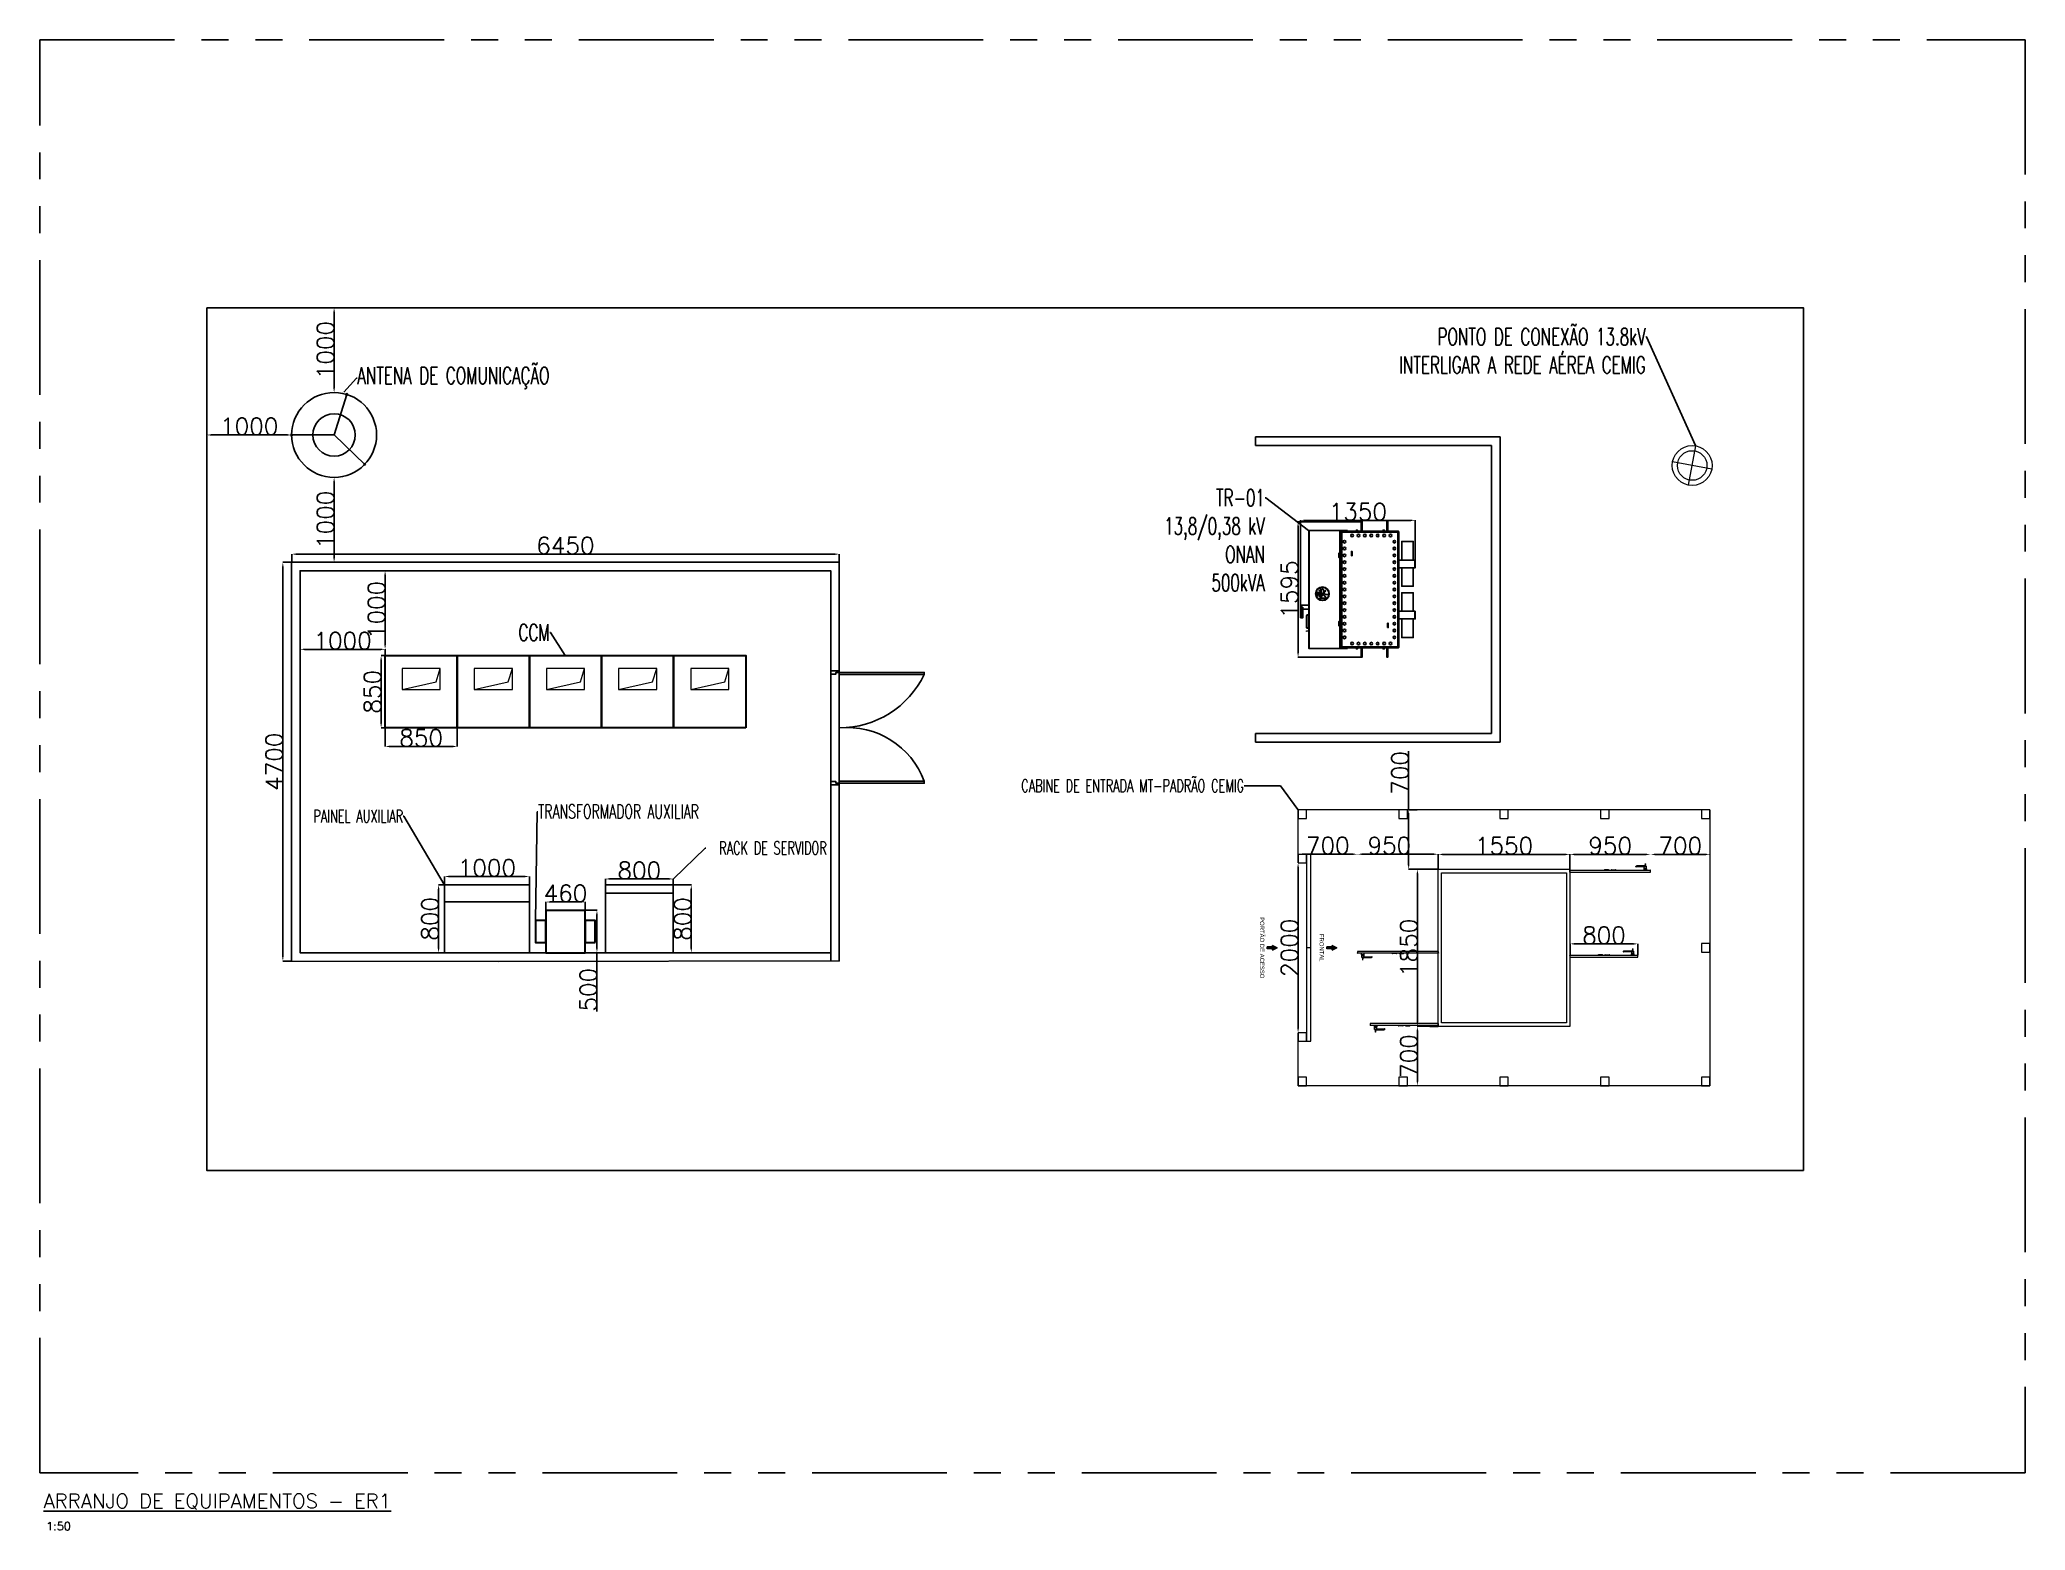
# Model space of a CAD drawing. Header units: metres. Extents: x 18203 to 41586, y 7179 to 24742.
import ezdxf
from ezdxf import colors
from ezdxf.entities.mleader import LeaderData, LeaderLine
from ezdxf.enums import TextEntityAlignment as Align
from ezdxf.math import Vec2, Vec3

# ---------------------------------------------------------------- set-up
doc = ezdxf.new("R2010")
doc.units = ezdxf.units.M
doc.header["$LTSCALE"] = 50
doc.header["$MEASUREMENT"] = 0
doc.header["$PDMODE"] = 1
doc.header["$PDSIZE"] = 10
doc.linetypes.add('PHANTOM', pattern=[63.5, 31.75, -6.35, 6.35, -6.35, 6.35, -6.35])
doc.layers.get('0').update_dxf_attribs({"linetype": 'CONTINUOUS'})
doc.layers.get('DEFPOINTS').update_dxf_attribs({"linetype": 'CONTINUOUS'})
for name, color, linetype, lineweight in [('CIV_POSTE', 1, 'CONTINUOUS', 18), ('COTA', 1, 'CONTINUOUS', 0), ('ELE_CAIXA DE PASSAGEM', 3, 'CONTINUOUS', 5)]:
    doc.layers.add(name, color=color, linetype=linetype, lineweight=lineweight)
for name, color, linetype in [('GIRO', 1, 'CONTINUOUS'), ('PDF2_Geometry', 7, 'CONTINUOUS'), ('PDF_0', 7, 'CONTINUOUS'), ('PDF_EL_EQUIP', 7, 'CONTINUOUS')]:
    doc.layers.add(name, color=color, linetype=linetype)
doc.styles.add('ARIAL', font='arial.ttf', dxfattribs={"height": 50})
doc.styles.add('RomanS 1.0', font='ROMANS.shx')
doc.styles.get("Standard").update_dxf_attribs({"font": 'romans', "width": 0.65, "height": 30})
doc.linetypes.add('FENCELINE2', pattern='A,6.35,-2.54,[132,ltypeshp.shx,S=2.54,R=0,X=-2.54,Y=0],-2.54,25.4', length=36.83)
doc.dimstyles.new('ISO-25', dxfattribs={"dimtxt": 2.5, "dimasz": 2.5, "dimexe": 1.25, "dimexo": 0.625, "dimtad": 1, "dimtxsty": 'Standard', "dimcen": 2.5, "dimadec": 0, "dimazin": 0, "dimtfac": 1, "dimtmove": 0, "dimatfit": 3, "dimfxl": 1, "dimarcsym": 0})

msp = doc.modelspace()

# ---------------------------------------------------------------- texts
at = {"color": 1, "style": 'ARIAL'}
for s, p in [('PORTÃO DE ACESSO', (32598.902, 14042.364)), ('FRONTAL', (33300.565, 14042.364))]:
    msp.add_text(s, height=50, rotation=270, dxfattribs=at).set_placement(p, align=Align.MIDDLE_CENTER)
at = {"color": 3, "ltscale": 3, "style": 'RomanS 1.0'}
msp.add_text('1:50', height=97.2693, dxfattribs=at).set_placement((18278.225, 7178.63))
at = {"color": 3, "ltscale": 3, "insert": (18248.447, 7609.092), "char_height": 170.22127, "attachment_point": 1, "style": 'RomanS 1.0'}
msp.add_mtext_dynamic_manual_height_columns('{\\LARRANJO DE EQUIPAMENTOS - ER1}', width=4722.37365, gutter_width=27770.175, heights=[0], dxfattribs=at)

# ---------------------------------------------------------------- blocks, each defined once
blk = doc.blocks.new('POSTE')
at = {"color": 1, "lineweight": 0}
for p, q in [((387278.598, 8260512.961), (387278.745, 8260513.741)), ((387279.061, 8260513.278), (387278.281, 8260513.424))]:
    blk.add_line(p, q, dxfattribs=at)
blk.add_circle((387278.671, 8260513.351), 0.397, dxfattribs=at)
at = {"layer": 'ELE_CAIXA DE PASSAGEM', "color": 1}
blk.add_circle((387278.671, 8260513.351), 0.295, dxfattribs=at)
blk = doc.blocks.new('*D22')
at = {"color": 0, "lineweight": -2, "ltscale": 3, "transparency": 16777216}
for p, q in [((21670, 19585), (21671, 19585)), ((21670, 19535), (21670, 18635)), ((21670, 18585), (21671, 18585))]:
    blk.add_line(p, q, dxfattribs=at)
at = {"color": 0, "ltscale": 3, "transparency": 16777216}
for points in [[(21661, 19535), (21678, 19535), (21670, 19585)], [(21661, 18635), (21678, 18635), (21670, 18585)]]:
    blk.add_solid(points, dxfattribs=at)
at = {"layer": 'DEFPOINTS', "color": 0, "ltscale": 3, "transparency": 16777216}
for p in [(21670, 19585), (21670, 18585), (21670, 18585)]:
    blk.add_point(p, dxfattribs=at)
at = {"color": 0, "ltscale": 3, "transparency": 16777216, "insert": (21569, 19085), "char_height": 200, "attachment_point": 5, "rotation": 90, "style": 'RomanS 1.0'}
blk.add_mtext('1000', dxfattribs=at)
blk = doc.blocks.new('*D10')
at = {"color": 0, "lineweight": -2, "ltscale": 3, "transparency": 16777216}
for p, q in [((21670, 21585), (21671, 21585)), ((21670, 20635), (21670, 21535)), ((21670, 20585), (21671, 20585))]:
    blk.add_line(p, q, dxfattribs=at)
at = {"color": 0, "ltscale": 3, "transparency": 16777216}
for points in [[(21661, 21535), (21678, 21535), (21670, 21585)], [(21661, 20635), (21678, 20635), (21670, 20585)]]:
    blk.add_solid(points, dxfattribs=at)
at = {"layer": 'DEFPOINTS', "color": 0, "ltscale": 3, "transparency": 16777216}
for p in [(21670, 21585), (21670, 21585), (21670, 20585)]:
    blk.add_point(p, dxfattribs=at)
at = {"color": 0, "ltscale": 3, "transparency": 16777216, "insert": (21569, 21085), "char_height": 200, "attachment_point": 5, "rotation": 90, "style": 'RomanS 1.0'}
blk.add_mtext('1000', dxfattribs=at)
blk = doc.blocks.new('*D23')
at = {"color": 0, "lineweight": -2, "ltscale": 3, "transparency": 16777216}
for p, q in [((21170, 18585), (21170, 18682)), ((21220, 18681), (27569, 18681)), ((27619, 18585), (27619, 18682))]:
    blk.add_line(p, q, dxfattribs=at)
at = {"color": 0, "ltscale": 3, "transparency": 16777216}
for points in [[(21220, 18689), (21220, 18673), (21170, 18681)], [(27569, 18689), (27569, 18673), (27619, 18681)]]:
    blk.add_solid(points, dxfattribs=at)
at = {"layer": 'DEFPOINTS', "color": 0, "ltscale": 3, "transparency": 16777216}
for p in [(21170, 18585), (27619, 18681), (27619, 18585)]:
    blk.add_point(p, dxfattribs=at)
at = {"color": 0, "ltscale": 3, "transparency": 16777216, "insert": (24394, 18782), "char_height": 200, "width": 493.84, "attachment_point": 5, "style": 'RomanS 1.0'}
blk.add_mtext('6450', dxfattribs=at)
blk = doc.blocks.new('*D24')
at = {"color": 0, "lineweight": -2, "ltscale": 3, "transparency": 16777216}
for p, q in [((21270, 17485), (21270, 17561)), ((22220, 17559), (21320, 17559)), ((22270, 17485), (22270, 17561))]:
    blk.add_line(p, q, dxfattribs=at)
at = {"color": 0, "ltscale": 3, "transparency": 16777216}
for points in [[(21320, 17568), (21320, 17551), (21270, 17559)], [(22220, 17568), (22220, 17551), (22270, 17559)]]:
    blk.add_solid(points, dxfattribs=at)
at = {"layer": 'DEFPOINTS', "color": 0, "ltscale": 3, "transparency": 16777216}
for p in [(21270, 17559), (21270, 17485), (22270, 17485)]:
    blk.add_point(p, dxfattribs=at)
at = {"color": 0, "ltscale": 3, "transparency": 16777216, "insert": (21770, 17660), "char_height": 200, "attachment_point": 5, "style": 'RomanS 1.0'}
blk.add_mtext('1000', dxfattribs=at)
blk = doc.blocks.new('*D25')
at = {"color": 0, "lineweight": -2, "ltscale": 3, "transparency": 16777216}
for p, q in [((22270, 18485), (22272, 18485)), ((22270, 17611), (22270, 18435)), ((22270, 17561), (22272, 17561))]:
    blk.add_line(p, q, dxfattribs=at)
at = {"color": 0, "ltscale": 3, "transparency": 16777216}
for points in [[(22262, 18435), (22279, 18435), (22270, 18485)], [(22262, 17611), (22279, 17611), (22270, 17561)]]:
    blk.add_solid(points, dxfattribs=at)
at = {"layer": 'DEFPOINTS', "color": 0, "ltscale": 3, "transparency": 16777216}
for p in [(22270, 18485), (22270, 18485), (22270, 17561)]:
    blk.add_point(p, dxfattribs=at)
at = {"color": 0, "ltscale": 3, "transparency": 16777216, "insert": (22170, 18023), "char_height": 200, "attachment_point": 5, "rotation": 90, "style": 'RomanS 1.0'}
blk.add_mtext('1000', dxfattribs=at)
blk = doc.blocks.new('*D26')
at = {"color": 0, "lineweight": -2, "ltscale": 3, "transparency": 16777216}
for p, q in [((22269, 17485), (22222, 17485)), ((22223, 17435), (22223, 16684)), ((22269, 16634), (22222, 16634))]:
    blk.add_line(p, q, dxfattribs=at)
at = {"color": 0, "ltscale": 3, "transparency": 16777216}
for points in [[(22215, 17435), (22232, 17435), (22223, 17485)], [(22215, 16684), (22232, 16684), (22223, 16634)]]:
    blk.add_solid(points, dxfattribs=at)
at = {"layer": 'DEFPOINTS', "color": 0, "ltscale": 3, "transparency": 16777216}
for p in [(22270, 17485), (22223, 16634), (22270, 16634)]:
    blk.add_point(p, dxfattribs=at)
at = {"color": 0, "ltscale": 3, "transparency": 16777216, "insert": (22123, 17059), "char_height": 200, "attachment_point": 5, "rotation": 90, "style": 'RomanS 1.0'}
blk.add_mtext('850', dxfattribs=at)
blk = doc.blocks.new('*D27')
at = {"color": 0, "lineweight": -2, "ltscale": 3, "transparency": 16777216}
for p, q in [((22270, 16633), (22270, 16413)), ((23120, 16633), (23120, 16413)), ((22320, 16415), (23070, 16415))]:
    blk.add_line(p, q, dxfattribs=at)
at = {"color": 0, "ltscale": 3, "transparency": 16777216}
for points in [[(22320, 16423), (22320, 16406), (22270, 16415)], [(23070, 16423), (23070, 16406), (23120, 16415)]]:
    blk.add_solid(points, dxfattribs=at)
at = {"layer": 'DEFPOINTS', "color": 0, "ltscale": 3, "transparency": 16777216}
for p in [(22270, 16634), (23120, 16634), (23120, 16415)]:
    blk.add_point(p, dxfattribs=at)
at = {"color": 0, "ltscale": 3, "transparency": 16777216, "insert": (22695, 16515), "char_height": 200, "attachment_point": 5, "style": 'RomanS 1.0'}
blk.add_mtext('850', dxfattribs=at)
blk = doc.blocks.new('*D28')
at = {"color": 0, "lineweight": -2, "ltscale": 3, "transparency": 16777216}
for p, q in [((20170, 20086), (20170, 20086)), ((21120, 20085), (20220, 20085)), ((21170, 20086), (21170, 20086))]:
    blk.add_line(p, q, dxfattribs=at)
at = {"color": 0, "ltscale": 3, "transparency": 16777216}
for points in [[(20220, 20093), (20220, 20077), (20170, 20085)], [(21120, 20093), (21120, 20077), (21170, 20085)]]:
    blk.add_solid(points, dxfattribs=at)
at = {"layer": 'DEFPOINTS', "color": 0, "ltscale": 3, "transparency": 16777216}
for p in [(20170, 20085), (20170, 20085), (21170, 20085)]:
    blk.add_point(p, dxfattribs=at)
at = {"color": 0, "ltscale": 3, "transparency": 16777216, "insert": (20670, 20186), "char_height": 200, "attachment_point": 5, "style": 'RomanS 1.0'}
blk.add_mtext('1000', dxfattribs=at)
blk = doc.blocks.new('*D29')
at = {"color": 0, "lineweight": -2, "ltscale": 3, "transparency": 16777216}
for p, q in [((33765, 19061), (33021, 19061)), ((33022, 19011), (33022, 17517)), ((33765, 17467), (33021, 17467))]:
    blk.add_line(p, q, dxfattribs=at)
at = {"color": 0, "ltscale": 3, "transparency": 16777216}
for points in [[(33014, 19011), (33031, 19011), (33022, 19061)], [(33014, 17517), (33031, 17517), (33022, 17467)]]:
    blk.add_solid(points, dxfattribs=at)
at = {"layer": 'DEFPOINTS', "color": 0, "ltscale": 3, "transparency": 16777216}
for p in [(33765, 19061), (33022, 17467), (33765, 17467)]:
    blk.add_point(p, dxfattribs=at)
at = {"color": 0, "ltscale": 3, "transparency": 16777216, "insert": (32922, 18264), "char_height": 200, "attachment_point": 5, "rotation": 90, "style": 'RomanS 1.0'}
blk.add_mtext('1595', dxfattribs=at)
blk = doc.blocks.new('*D11')
at = {"color": 0, "lineweight": -2, "ltscale": 3, "transparency": 16777216}
for p, q in [((33051, 18081), (33051, 19081)), ((33101, 19079), (34351, 19079)), ((34401, 18612), (34401, 19081))]:
    blk.add_line(p, q, dxfattribs=at)
at = {"color": 0, "ltscale": 3, "transparency": 16777216}
for points in [[(33101, 19088), (33101, 19071), (33051, 19079)], [(34351, 19088), (34351, 19071), (34401, 19079)]]:
    blk.add_solid(points, dxfattribs=at)
at = {"layer": 'DEFPOINTS', "color": 0, "ltscale": 3, "transparency": 16777216}
for p in [(34401, 19079), (34401, 18611), (33051, 18081)]:
    blk.add_point(p, dxfattribs=at)
at = {"color": 0, "ltscale": 3, "transparency": 16777216, "insert": (33726, 19180), "char_height": 200, "attachment_point": 5, "style": 'RomanS 1.0'}
blk.add_mtext('1350', dxfattribs=at)
blk = doc.blocks.new('2700410')
at = {"linetype": 'Continuous', "lineweight": 0}
for points in [[(40, 181), (101, 181), (146, 181), (73, 335), (0, 181)], [(101, 181), (40, 181), (40, 0), (101, 0)]]:
    blk.add_hatch(color=7, dxfattribs=at).paths.add_polyline_path(points, flags=0)
at = {"color": 7, "linetype": 'Continuous', "lineweight": 0}
for p, q in [((73, 335), (0, 181)), ((0, 181), (40, 181)), ((146, 181), (73, 335)), ((101, 181), (146, 181))]:
    blk.add_line(p, q, dxfattribs=at)
for points in [[(40, 181), (101, 181), (146, 181), (73, 335), (0, 181)], [(101, 181), (40, 181), (40, 0), (101, 0)], [(40, 0), (101, 0), (101, 181), (40, 181)]]:
    blk.add_lwpolyline(points, close=True, dxfattribs=at)
blk = doc.blocks.new('A$C606CB9BB')
at = {"color": 1, "linetype": 'Continuous', "lineweight": 0, "ltscale": 75}
for p, q in [((0, 953), (0, 0)), ((19, 953), (0, 953)), ((19, 953), (20, 953)), ((23, 949), (23, 4)), ((23, 547), (25, 544)), ((23, 547), (23, 547)), ((23, 547), (23, 547)), ((23, 486), (25, 488)), ((23, 486), (23, 485)), ((27, 493), (27, 540)), ((23, 467), (25, 464)), ((23, 467), (23, 467)), ((23, 406), (25, 408)), ((23, 405), (23, 406)), ((23, 406), (23, 406)), ((27, 460), (27, 413)), ((0, 0), (19, 0)), ((20, 0), (19, 0)), ((23, 76), (41, 76)), ((41, 49), (23, 49)), ((41, 76), (41, 49)), ((43, 51), (43, 75)), ((43, 73), (65, 73)), ((71, 51), (43, 51)), ((63, 171), (63, 170)), ((63, 171), (65, 171)), ((63, 170), (65, 170)), ((63, 169), (67, 163)), ((65, 170), (65, 171)), ((68, 164), (65, 170)), ((65, 73), (65, 62)), ((71, 62), (65, 62)), ((67, 162), (67, 72)), ((67, 162), (69, 162)), ((67, 72), (69, 72)), ((69, 72), (69, 162)), ((71, 162), (71, 62)), ((73, 162), (71, 162)), ((71, 62), (71, 51)), ((71, 62), (73, 62)), ((73, 62), (73, 162)), ((73, 70), (74, 70)), ((73, 54), (73, 62)), ((74, 55), (73, 55)), ((74, 55), (74, 70)), ((74, 64), (74, 65)), ((74, 65), (74, 65)), ((80, 64), (74, 64)), ((74, 64), (74, 64)), ((74, 62), (74, 64)), ((80, 62), (74, 62)), ((74, 62), (74, 62)), ((80, 64), (80, 62)), ((87, 64), (80, 64)), ((80, 62), (87, 62)), ((93, 64), (87, 64)), ((87, 62), (87, 64)), ((93, 62), (87, 62)), ((93, 64), (91, 64)), ((91, 64), (91, 64)), ((91, 61), (91, 62)), ((93, 61), (91, 61)), ((99, 64), (93, 64)), ((93, 64), (93, 64)), ((98, 64), (93, 64)), ((93, 62), (93, 64)), ((98, 62), (93, 62)), ((93, 61), (93, 62)), ((99, 61), (93, 61)), ((102, 64), (98, 64)), ((98, 62), (98, 64)), ((102, 62), (98, 62)), ((99, 64), (99, 64)), ((99, 62), (99, 61)), ((100, 64), (100, 62)), ((102, 64), (102, 62))]:
    blk.add_line(p, q, dxfattribs=at)
for points in [[(25, 544), (26, 544), (26, 543), (26, 543), (26, 542), (27, 542), (27, 542), (27, 542), (27, 541), (27, 540), (27, 540)], [(27, 493), (27, 493), (27, 492), (27, 491), (27, 491), (27, 491), (26, 490), (26, 490), (26, 489), (26, 489), (25, 488)], [(27, 460), (27, 460), (27, 461), (27, 462), (27, 462), (27, 462), (26, 462), (26, 463), (26, 463), (26, 464), (25, 464)], [(25, 408), (26, 409), (26, 409), (26, 410), (26, 410), (27, 411), (27, 411), (27, 411), (27, 412), (27, 413), (27, 413)], [(63, 169), (63, 169), (63, 169), (64, 169), (64, 169), (64, 169), (64, 170), (65, 170), (65, 170)], [(66, 172), (66, 172), (66, 172), (66, 172), (66, 172), (66, 171), (66, 171), (65, 171), (65, 171)], [(65, 62), (65, 63), (66, 64), (66, 65), (67, 66), (67, 66), (68, 67), (68, 67), (68, 68), (68, 68), (68, 68), (68, 69), (69, 69), (69, 70), (69, 70), (69, 71), (69, 72)], [(67, 72), (67, 71), (67, 70), (67, 69), (67, 69), (66, 68), (66, 67), (66, 66), (65, 63), (65, 62)], [(67, 163), (67, 163), (67, 163), (67, 163), (67, 163), (68, 163), (68, 164), (68, 164), (68, 164)], [(73, 163), (73, 163), (73, 163), (72, 163), (72, 163), (72, 163), (72, 162), (71, 162), (71, 162)]]:
    blk.add_lwpolyline(points, dxfattribs=at)
for centre, radius, start, end in [((20, 949), 3.15, 0, 90), ((19, 4), 3.61, 277.3195, 1.0914), ((41, 75), 2, 0, 90), ((41, 51), 2, 270, 0), ((65, 171), 2, 41.9056, 180), ((65, 170), 2, 180, 210), ((33, 142), 43, 27.8981, 41.9056), ((65, 76), 2, 270, 0), ((33, 142), 45, 27.8981, 41.9056), ((65, 162), 2, 0, 30), ((65, 162), 4, 0, 30), ((71, 54), 2, 270, 0), ((71, 162), 2, 0, 27.8981)]:
    blk.add_arc(centre, radius, start, end, dxfattribs=at)
blk = doc.blocks.new('A$C606CB9D7')
at = {"color": 1, "linetype": 'Continuous', "lineweight": 0, "ltscale": 75}
for p, q in [((2, 803), (2, 0)), ((21, 803), (2, 803)), ((21, 803), (22, 803)), ((25, 799), (25, 4)), ((25, 472), (27, 469)), ((25, 472), (25, 472)), ((25, 472), (25, 472)), ((25, 411), (27, 413)), ((25, 411), (25, 410)), ((25, 392), (27, 389)), ((25, 392), (25, 392)), ((25, 331), (27, 333)), ((25, 330), (25, 331)), ((25, 331), (25, 331)), ((29, 418), (29, 465)), ((29, 385), (29, 338)), ((0, 33), (2, 32)), ((2, 0), (21, 0)), ((22, 0), (21, 0)), ((25, 76), (43, 76)), ((43, 49), (25, 49)), ((43, 76), (43, 49)), ((45, 51), (45, 75)), ((45, 73), (67, 73)), ((73, 51), (45, 51)), ((65, 171), (65, 170)), ((65, 171), (67, 171)), ((65, 170), (67, 170)), ((65, 169), (69, 163)), ((67, 170), (67, 171)), ((70, 164), (67, 170)), ((67, 73), (67, 62)), ((73, 62), (67, 62)), ((69, 162), (69, 72)), ((69, 162), (71, 162)), ((69, 72), (71, 72)), ((71, 72), (71, 162)), ((73, 162), (73, 62)), ((75, 162), (73, 162)), ((73, 62), (73, 51)), ((73, 62), (75, 62)), ((75, 62), (75, 162)), ((75, 70), (76, 70)), ((75, 54), (75, 62)), ((76, 55), (75, 55)), ((76, 55), (76, 70)), ((76, 64), (76, 65)), ((76, 65), (76, 65)), ((82, 64), (76, 64)), ((76, 64), (76, 64)), ((76, 62), (76, 64)), ((82, 62), (76, 62)), ((76, 62), (76, 62)), ((82, 64), (82, 62)), ((89, 64), (82, 64)), ((82, 62), (89, 62)), ((89, 62), (89, 64)), ((95, 64), (89, 64)), ((95, 62), (89, 62)), ((93, 64), (93, 64)), ((95, 64), (93, 64)), ((93, 61), (93, 62)), ((95, 61), (93, 61)), ((101, 64), (95, 64)), ((95, 64), (95, 64)), ((100, 64), (95, 64)), ((95, 62), (95, 64)), ((100, 62), (95, 62)), ((95, 61), (95, 62)), ((101, 61), (95, 61)), ((104, 64), (100, 64)), ((100, 62), (100, 64)), ((104, 62), (100, 62)), ((101, 64), (101, 64)), ((101, 62), (101, 61)), ((102, 64), (102, 62)), ((104, 64), (104, 62))]:
    blk.add_line(p, q, dxfattribs=at)
for points in [[(27, 469), (28, 469), (28, 468), (28, 468), (28, 467), (29, 467), (29, 467), (29, 467), (29, 466), (29, 465), (29, 465)], [(29, 418), (29, 418), (29, 417), (29, 416), (29, 416), (29, 416), (28, 415), (28, 415), (28, 414), (28, 414), (27, 413)], [(29, 385), (29, 385), (29, 386), (29, 387), (29, 387), (29, 387), (28, 387), (28, 388), (28, 388), (28, 389), (27, 389)], [(27, 333), (28, 334), (28, 334), (28, 335), (28, 335), (29, 336), (29, 336), (29, 336), (29, 337), (29, 338), (29, 338)], [(65, 169), (65, 169), (65, 169), (66, 169), (66, 169), (66, 169), (66, 170), (67, 170), (67, 170)], [(68, 172), (68, 172), (68, 172), (68, 172), (68, 172), (68, 171), (68, 171), (67, 171), (67, 171)], [(67, 62), (67, 63), (68, 64), (68, 65), (69, 66), (69, 66), (70, 67), (70, 67), (70, 68), (70, 68), (70, 68), (70, 69), (71, 69), (71, 70), (71, 70), (71, 71), (71, 72)], [(69, 72), (69, 71), (69, 70), (69, 69), (69, 69), (68, 68), (68, 67), (68, 66), (67, 63), (67, 62)], [(69, 163), (69, 163), (69, 163), (69, 163), (69, 163), (70, 163), (70, 164), (70, 164), (70, 164)], [(75, 163), (75, 163), (75, 163), (74, 163), (74, 163), (74, 163), (74, 162), (73, 162), (73, 162)]]:
    blk.add_lwpolyline(points, dxfattribs=at)
for centre, radius, start, end in [((22, 799), 3.15, 0, 90), ((21, 4), 3.61, 277.3195, 1.0914), ((43, 75), 2, 0, 90), ((43, 51), 2, 270, 0), ((67, 171), 2, 41.9056, 180), ((67, 170), 2, 180, 210), ((35, 142), 43, 27.8981, 41.9056), ((67, 76), 2, 270, 0), ((35, 142), 45, 27.8981, 41.9056), ((67, 162), 2, 0, 30), ((67, 162), 4, 0, 30), ((73, 54), 2, 270, 0), ((73, 162), 2, 0, 27.8981)]:
    blk.add_arc(centre, radius, start, end, dxfattribs=at)
blk = doc.blocks.new('*D30')
at = {"color": 0, "lineweight": -2, "ltscale": 3, "transparency": 16777216}
for p, q in [((21169, 18585), (21065, 18585)), ((21066, 18535), (21066, 13934)), ((21169, 13884), (21065, 13884))]:
    blk.add_line(p, q, dxfattribs=at)
at = {"color": 0, "ltscale": 3, "transparency": 16777216}
for points in [[(21058, 18535), (21074, 18535), (21066, 18585)], [(21058, 13934), (21074, 13934), (21066, 13884)]]:
    blk.add_solid(points, dxfattribs=at)
at = {"layer": 'DEFPOINTS', "color": 0, "ltscale": 3, "transparency": 16777216}
for p in [(21170, 18585), (21066, 13884), (21170, 13884)]:
    blk.add_point(p, dxfattribs=at)
at = {"color": 0, "ltscale": 3, "transparency": 16777216, "insert": (20965, 16234), "char_height": 200, "width": 982.57, "attachment_point": 5, "rotation": 90, "style": 'RomanS 1.0'}
blk.add_mtext('4700', dxfattribs=at)
blk = doc.blocks.new('*D12')
at = {"color": 0, "lineweight": -2, "ltscale": 3, "transparency": 16777216}
for p, q in [((22969, 14785), (22969, 14884)), ((23919, 14882), (23019, 14882)), ((23969, 14785), (23969, 14884))]:
    blk.add_line(p, q, dxfattribs=at)
at = {"color": 0, "ltscale": 3, "transparency": 16777216}
for points in [[(23019, 14891), (23019, 14874), (22969, 14882)], [(23919, 14891), (23919, 14874), (23969, 14882)]]:
    blk.add_solid(points, dxfattribs=at)
at = {"layer": 'DEFPOINTS', "color": 0, "ltscale": 3, "transparency": 16777216}
for p in [(22969, 14882), (22969, 14784), (23969, 14784)]:
    blk.add_point(p, dxfattribs=at)
at = {"color": 0, "ltscale": 3, "transparency": 16777216, "insert": (23469, 14983), "char_height": 200, "attachment_point": 5, "style": 'RomanS 1.0'}
blk.add_mtext('1000', dxfattribs=at)
blk = doc.blocks.new('*D13')
at = {"color": 0, "lineweight": -2, "ltscale": 3, "transparency": 16777216}
for p, q in [((22968, 14784), (22899, 14784)), ((22900, 14734), (22900, 14034)), ((22968, 13984), (22899, 13984))]:
    blk.add_line(p, q, dxfattribs=at)
at = {"color": 0, "ltscale": 3, "transparency": 16777216}
for points in [[(22892, 14734), (22909, 14734), (22900, 14784)], [(22892, 14034), (22909, 14034), (22900, 13984)]]:
    blk.add_solid(points, dxfattribs=at)
at = {"layer": 'DEFPOINTS', "color": 0, "ltscale": 3, "transparency": 16777216}
for p in [(22969, 14784), (22900, 13984), (22969, 13984)]:
    blk.add_point(p, dxfattribs=at)
at = {"color": 0, "ltscale": 3, "transparency": 16777216, "insert": (22800, 14384), "char_height": 200, "attachment_point": 5, "rotation": 90, "style": 'RomanS 1.0'}
blk.add_mtext('800', dxfattribs=at)
blk = doc.blocks.new('*D14')
at = {"color": 0, "lineweight": -2, "ltscale": 3, "transparency": 16777216}
for p, q in [((24625, 14484), (24766, 14484)), ((24765, 14434), (24765, 14034)), ((24625, 13984), (24766, 13984)), ((24765, 13984), (24765, 13290))]:
    blk.add_line(p, q, dxfattribs=at)
at = {"color": 0, "ltscale": 3, "transparency": 16777216}
for points in [[(24757, 14434), (24773, 14434), (24765, 14484)], [(24757, 14034), (24773, 14034), (24765, 13984)]]:
    blk.add_solid(points, dxfattribs=at)
at = {"layer": 'DEFPOINTS', "color": 0, "ltscale": 3, "transparency": 16777216}
for p in [(24625, 14484), (24625, 13984), (24765, 13984)]:
    blk.add_point(p, dxfattribs=at)
at = {"color": 0, "ltscale": 3, "transparency": 16777216, "insert": (24664, 13548), "char_height": 200, "attachment_point": 5, "rotation": 90, "style": 'RomanS 1.0'}
blk.add_mtext('500', dxfattribs=at)
blk = doc.blocks.new('*D15')
at = {"color": 0, "lineweight": -2, "ltscale": 3, "transparency": 16777216}
for p, q in [((24164, 14484), (24164, 14583)), ((24214, 14582), (24575, 14582)), ((24625, 14484), (24625, 14583))]:
    blk.add_line(p, q, dxfattribs=at)
at = {"color": 0, "ltscale": 3, "transparency": 16777216}
for points in [[(24214, 14590), (24214, 14574), (24164, 14582)], [(24575, 14590), (24575, 14574), (24625, 14582)]]:
    blk.add_solid(points, dxfattribs=at)
at = {"layer": 'DEFPOINTS', "color": 0, "ltscale": 3, "transparency": 16777216}
for p in [(24625, 14582), (24164, 14484), (24625, 14484)]:
    blk.add_point(p, dxfattribs=at)
at = {"color": 0, "ltscale": 3, "transparency": 16777216, "insert": (24394, 14683), "char_height": 200, "attachment_point": 5, "style": 'RomanS 1.0'}
blk.add_mtext('460', dxfattribs=at)
blk = doc.blocks.new('*D16')
at = {"color": 0, "lineweight": -2, "ltscale": 3, "transparency": 16777216}
for p, q in [((25665, 14784), (25877, 14784)), ((25876, 14734), (25876, 14034)), ((25665, 13984), (25877, 13984))]:
    blk.add_line(p, q, dxfattribs=at)
at = {"color": 0, "ltscale": 3, "transparency": 16777216}
for points in [[(25868, 14734), (25884, 14734), (25876, 14784)], [(25868, 14034), (25884, 14034), (25876, 13984)]]:
    blk.add_solid(points, dxfattribs=at)
at = {"layer": 'DEFPOINTS', "color": 0, "ltscale": 3, "transparency": 16777216}
for p in [(25664, 14784), (25664, 13984), (25876, 13984)]:
    blk.add_point(p, dxfattribs=at)
at = {"color": 0, "ltscale": 3, "transparency": 16777216, "insert": (25775, 14382), "char_height": 200, "attachment_point": 5, "rotation": 90, "style": 'RomanS 1.0'}
blk.add_mtext('800', dxfattribs=at)
blk = doc.blocks.new('*D17')
at = {"color": 0, "lineweight": -2, "ltscale": 3, "transparency": 16777216}
for p, q in [((24864, 14785), (24864, 14855)), ((24914, 14853), (25614, 14853)), ((25664, 14785), (25664, 14855))]:
    blk.add_line(p, q, dxfattribs=at)
at = {"color": 0, "ltscale": 3, "transparency": 16777216}
for points in [[(24914, 14862), (24914, 14845), (24864, 14853)], [(25614, 14862), (25614, 14845), (25664, 14853)]]:
    blk.add_solid(points, dxfattribs=at)
at = {"layer": 'DEFPOINTS', "color": 0, "ltscale": 3, "transparency": 16777216}
for p in [(24864, 14784), (25664, 14853), (25664, 14784)]:
    blk.add_point(p, dxfattribs=at)
at = {"color": 0, "ltscale": 3, "transparency": 16777216, "insert": (25264, 14954), "char_height": 200, "attachment_point": 5, "style": 'RomanS 1.0'}
blk.add_mtext('800', dxfattribs=at)
blk = doc.blocks.new('*D18')
at = {"color": 0, "lineweight": -2, "ltscale": 3, "transparency": 16777216}
for p, q in [((34672, 14967), (34672, 15144)), ((34722, 15143), (36173, 15143)), ((36223, 14968), (36223, 15144))]:
    blk.add_line(p, q, dxfattribs=at)
at = {"color": 0, "ltscale": 3, "transparency": 16777216}
for points in [[(34722, 15151), (34722, 15135), (34672, 15143)], [(36173, 15151), (36173, 15135), (36223, 15143)]]:
    blk.add_solid(points, dxfattribs=at)
at = {"layer": 'DEFPOINTS', "color": 0, "ltscale": 3, "transparency": 16777216}
for p in [(34672, 14967), (36223, 15143), (36223, 14967)]:
    blk.add_point(p, dxfattribs=at)
at = {"color": 0, "ltscale": 3, "transparency": 16777216, "insert": (35448, 15244), "char_height": 200, "attachment_point": 5, "style": 'RomanS 1.0'}
blk.add_mtext('1550', dxfattribs=at)
blk = doc.blocks.new('*D4')
at = {"color": 0, "lineweight": -2, "ltscale": 3, "transparency": 16777216}
for p, q in [((34671, 14967), (34426, 14967)), ((34427, 13167), (34427, 14917)), ((34572, 13117), (34426, 13117))]:
    blk.add_line(p, q, dxfattribs=at)
at = {"color": 0, "ltscale": 3, "transparency": 16777216}
for points in [[(34419, 14917), (34436, 14917), (34427, 14967)], [(34419, 13167), (34436, 13167), (34427, 13117)]]:
    blk.add_solid(points, dxfattribs=at)
at = {"layer": 'DEFPOINTS', "color": 0, "ltscale": 3, "transparency": 16777216}
for p in [(34427, 14967), (34672, 14967), (34573, 13117)]:
    blk.add_point(p, dxfattribs=at)
at = {"color": 0, "ltscale": 3, "transparency": 16777216, "insert": (34327, 14042), "char_height": 200, "attachment_point": 5, "rotation": 90, "style": 'RomanS 1.0'}
blk.add_mtext('1850', dxfattribs=at)
blk = doc.blocks.new('*D19')
at = {"color": 0, "lineweight": -2, "ltscale": 3, "transparency": 16777216}
for p, q in [((36225, 13957), (36225, 14090)), ((36275, 14089), (36974, 14089)), ((37024, 13955), (37024, 14090))]:
    blk.add_line(p, q, dxfattribs=at)
at = {"color": 0, "ltscale": 3, "transparency": 16777216}
for points in [[(36275, 14097), (36275, 14080), (36225, 14089)], [(36974, 14097), (36974, 14080), (37024, 14089)]]:
    blk.add_solid(points, dxfattribs=at)
at = {"layer": 'DEFPOINTS', "color": 0, "ltscale": 3, "transparency": 16777216}
for p in [(37024, 14089), (36225, 13956), (37024, 13954)]:
    blk.add_point(p, dxfattribs=at)
at = {"color": 0, "ltscale": 3, "transparency": 16777216, "insert": (36625, 14189), "char_height": 200, "attachment_point": 5, "style": 'RomanS 1.0'}
blk.add_mtext('800', dxfattribs=at)
blk = doc.blocks.new('*D5')
at = {"color": 0, "lineweight": -2, "ltscale": 3, "transparency": 16777216}
for p, q in [((36223, 15144), (36223, 15144)), ((36273, 15143), (37123, 15143)), ((37173, 15144), (37173, 15144))]:
    blk.add_line(p, q, dxfattribs=at)
at = {"color": 0, "ltscale": 3, "transparency": 16777216}
for points in [[(36273, 15151), (36273, 15135), (36223, 15143)], [(37123, 15151), (37123, 15135), (37173, 15143)]]:
    blk.add_solid(points, dxfattribs=at)
at = {"layer": 'DEFPOINTS', "color": 0, "ltscale": 3, "transparency": 16777216}
for p in [(36223, 15143), (37173, 15143), (37173, 15143)]:
    blk.add_point(p, dxfattribs=at)
at = {"color": 0, "ltscale": 3, "transparency": 16777216, "insert": (36698, 15244), "char_height": 200, "attachment_point": 5, "style": 'RomanS 1.0'}
blk.add_mtext('950', dxfattribs=at)
blk = doc.blocks.new('*D6')
at = {"color": 0, "lineweight": -2, "ltscale": 3, "transparency": 16777216}
for p, q in [((37173, 15144), (37173, 15144)), ((37223, 15143), (37823, 15143)), ((37873, 15142), (37873, 15144))]:
    blk.add_line(p, q, dxfattribs=at)
at = {"color": 0, "ltscale": 3, "transparency": 16777216}
for points in [[(37223, 15151), (37223, 15135), (37173, 15143)], [(37823, 15151), (37823, 15135), (37873, 15143)]]:
    blk.add_solid(points, dxfattribs=at)
at = {"layer": 'DEFPOINTS', "color": 0, "ltscale": 3, "transparency": 16777216}
for p in [(37173, 15143), (37873, 15143), (37873, 15141)]:
    blk.add_point(p, dxfattribs=at)
at = {"color": 0, "ltscale": 3, "transparency": 16777216, "insert": (37523, 15244), "char_height": 200, "attachment_point": 5, "style": 'RomanS 1.0'}
blk.add_mtext('700', dxfattribs=at)
blk = doc.blocks.new('*D20')
at = {"color": 0, "lineweight": -2, "ltscale": 3, "transparency": 16777216}
for p, q in [((34324, 15667), (34324, 16361)), ((34425, 15667), (34323, 15667)), ((34324, 15017), (34324, 15617)), ((34427, 14967), (34323, 14967))]:
    blk.add_line(p, q, dxfattribs=at)
at = {"color": 0, "ltscale": 3, "transparency": 16777216}
for points in [[(34316, 15617), (34333, 15617), (34324, 15667)], [(34316, 15017), (34333, 15017), (34324, 14967)]]:
    blk.add_solid(points, dxfattribs=at)
at = {"layer": 'DEFPOINTS', "color": 0, "ltscale": 3, "transparency": 16777216}
for p in [(34426, 15667), (34324, 14967), (34427, 14967)]:
    blk.add_point(p, dxfattribs=at)
at = {"color": 0, "ltscale": 3, "transparency": 16777216, "insert": (34224, 16103), "char_height": 200, "attachment_point": 5, "rotation": 90, "style": 'RomanS 1.0'}
blk.add_mtext('700', dxfattribs=at)
blk = doc.blocks.new('*D7')
at = {"color": 0, "lineweight": -2, "ltscale": 3, "transparency": 16777216}
for p, q in [((33022, 15144), (33022, 15146)), ((33072, 15145), (33672, 15145)), ((33722, 15144), (33722, 15146))]:
    blk.add_line(p, q, dxfattribs=at)
at = {"color": 0, "ltscale": 3, "transparency": 16777216}
for points in [[(33072, 15153), (33072, 15137), (33022, 15145)], [(33672, 15153), (33672, 15137), (33722, 15145)]]:
    blk.add_solid(points, dxfattribs=at)
at = {"layer": 'DEFPOINTS', "color": 0, "ltscale": 3, "transparency": 16777216}
for p in [(33022, 15143), (33722, 15145), (33722, 15143)]:
    blk.add_point(p, dxfattribs=at)
at = {"color": 0, "ltscale": 3, "transparency": 16777216, "insert": (33372, 15246), "char_height": 200, "attachment_point": 5, "style": 'RomanS 1.0'}
blk.add_mtext('700', dxfattribs=at)
blk = doc.blocks.new('*D8')
at = {"color": 0, "lineweight": -2, "ltscale": 3, "transparency": 16777216}
for p, q in [((34427, 13117), (34428, 13117)), ((34427, 13067), (34427, 12467)), ((34428, 12417), (34428, 12417))]:
    blk.add_line(p, q, dxfattribs=at)
at = {"color": 0, "ltscale": 3, "transparency": 16777216}
for points in [[(34419, 13067), (34435, 13067), (34427, 13117)], [(34419, 12467), (34435, 12467), (34427, 12417)]]:
    blk.add_solid(points, dxfattribs=at)
at = {"layer": 'DEFPOINTS', "color": 0, "ltscale": 3, "transparency": 16777216}
for p in [(34426, 13117), (34427, 12417), (34427, 12417)]:
    blk.add_point(p, dxfattribs=at)
at = {"color": 0, "ltscale": 3, "transparency": 16777216, "insert": (34327, 12767), "char_height": 200, "attachment_point": 5, "rotation": 90, "style": 'RomanS 1.0'}
blk.add_mtext('700', dxfattribs=at)
blk = doc.blocks.new('*D9')
at = {"color": 0, "lineweight": -2, "ltscale": 3, "transparency": 16777216}
for p, q in [((33722, 15144), (33722, 15144)), ((33772, 15145), (34622, 15145)), ((34672, 15144), (34672, 15146))]:
    blk.add_line(p, q, dxfattribs=at)
at = {"color": 0, "ltscale": 3, "transparency": 16777216}
for points in [[(33772, 15153), (33772, 15137), (33722, 15145)], [(34622, 15153), (34622, 15137), (34672, 15145)]]:
    blk.add_solid(points, dxfattribs=at)
at = {"layer": 'DEFPOINTS', "color": 0, "ltscale": 3, "transparency": 16777216}
for p in [(33722, 15145), (34672, 15145), (34672, 15143)]:
    blk.add_point(p, dxfattribs=at)
at = {"color": 0, "ltscale": 3, "transparency": 16777216, "insert": (34097, 15246), "char_height": 200, "attachment_point": 5, "style": 'RomanS 1.0'}
blk.add_mtext('950', dxfattribs=at)
blk = doc.blocks.new('*D21')
at = {"color": 0, "lineweight": -2, "ltscale": 3, "transparency": 16777216}
for p, q in [((33022, 13092), (33022, 14992)), ((33023, 15042), (33023, 15042)), ((33023, 13042), (33023, 13042))]:
    blk.add_line(p, q, dxfattribs=at)
at = {"color": 0, "ltscale": 3, "transparency": 16777216}
for points in [[(33014, 14992), (33031, 14992), (33022, 15042)], [(33014, 13092), (33031, 13092), (33022, 13042)]]:
    blk.add_solid(points, dxfattribs=at)
at = {"layer": 'DEFPOINTS', "color": 0, "ltscale": 3, "transparency": 16777216}
for p in [(33022, 15042), (33022, 15042), (33022, 13042)]:
    blk.add_point(p, dxfattribs=at)
at = {"color": 0, "ltscale": 3, "transparency": 16777216, "insert": (32922, 14042), "char_height": 200, "attachment_point": 5, "rotation": 90, "style": 'RomanS 1.0'}
blk.add_mtext('2000', dxfattribs=at)

# ---------------------------------------------------------------- dimensions: what is measured, and where the dimension line sits
at = {"ltscale": 3}
for base, p1, p2, picture, middle in [((21669.62, 21584.906), (21669.62, 20584.906), (21669.62, 21584.906), '*D10', (21568.995, 21084.906)), ((33022.197, 15041.868), (33022.197, 13041.868), (33022.197, 15041.868), '*D21', (32921.572, 14041.868)), ((34427.169, 14966.868), (34572.52, 13116.868), (34671.873, 14966.868), '*D4', (34326.544, 14041.868)), ((22900.328, 13984.123), (22968.84, 14784.123), (22968.84, 13984.123), '*D13', (22799.703, 14384.123)), ((34427.136, 12416.868), (34425.919, 13116.868), (34427.136, 12416.868), '*D8', (34326.511, 12766.868))]:
    dim = msp.add_linear_dim(base=base, p1=p1, p2=p2, angle=90, dimstyle='ISO-25', override={"dimtxt": 200, "dimasz": 50, "dimtxsty": 'RomanS 1.0'}, dxfattribs=at)
    dim.commit()
    dim.dimension.update_dxf_attribs({"geometry": picture, "text_midpoint": middle})
for base, p1, p2, picture, middle in [((20169.62, 20084.906), (21169.62, 20084.906), (20169.62, 20084.906), '*D28', (20669.62, 20185.531)), ((21269.62, 17559.457), (22269.62, 17484.792), (21269.62, 17484.792), '*D24', (21769.62, 17660.082)), ((22968.84, 14882.482), (23968.84, 14784.123), (22968.84, 14784.123), '*D12', (23468.84, 14983.107)), ((25664.395, 14853.29), (24864.395, 14784.123), (25664.395, 14784.123), '*D17', (25264.395, 14953.915))]:
    dim = msp.add_linear_dim(base=base, p1=p1, p2=p2, dimstyle='ISO-25', override={"dimtxt": 200, "dimasz": 50, "dimtxsty": 'RomanS 1.0'}, dxfattribs=at)
    dim.commit()
    dim.dimension.update_dxf_attribs({"geometry": picture, "text_midpoint": middle})
for base, p1, p2, text, picture, middle in [((21669.62, 18584.792), (21669.62, 19584.906), (21669.62, 18584.792), '1000', '*D22', (21568.995, 19084.849)), ((33022.197, 17466.868), (33765.294, 19061.391), (33765.294, 17466.868), '1595', '*D29', (32921.572, 18264.13)), ((21065.972, 13884.123), (21169.62, 18584.792), (21169.62, 13884.123), '4700', '*D30', (20965.347, 16234.457)), ((22270.442, 18484.792), (22269.62, 17560.976), (22269.62, 18484.792), '1000', '*D25', (22169.817, 18022.884)), ((22223.207, 16634.123), (22269.62, 17484.792), (22269.62, 16634.123), '850', '*D26', (22122.582, 17059.457))]:
    dim = msp.add_linear_dim(base=base, p1=p1, p2=p2, angle=90, text=text, dimstyle='ISO-25', override={"dimtxt": 200, "dimasz": 50, "dimtxsty": 'RomanS 1.0'}, dxfattribs=at)
    dim.commit()
    dim.dimension.update_dxf_attribs({"geometry": picture, "text_midpoint": middle})
dim = msp.add_linear_dim(base=(34401.314, 19079.456), p1=(33051.316, 18080.736), p2=(34401.314, 18611.108), dimstyle='ISO-25', override={"dimtxt": 200, "dimasz": 50, "dimtxsty": 'RomanS 1.0'}, dxfattribs=at)
dim.commit()
dim.dimension.update_dxf_attribs({"geometry": '*D11', "text_midpoint": (33726.315, 19079.456), "dimtype": 160})
for base, p1, p2, text, picture, middle in [((27618.728, 18680.893), (21169.62, 18584.792), (27618.728, 18584.792), '6450', '*D23', (24394.174, 18781.518)), ((33721.998, 15144.98), (33022.197, 15142.98), (33721.998, 15142.98), '700', '*D7', (33372.097, 15245.605)), ((36222.873, 15142.98), (34672.197, 14966.868), (36222.873, 14967.054), '1550', '*D18', (35447.535, 15243.605)), ((37172.76, 15142.98), (36222.873, 15142.928), (37172.76, 15142.98), '950', '*D5', (36697.817, 15243.605)), ((37872.561, 15142.98), (37172.76, 15142.98), (37872.561, 15140.98), '700', '*D6', (37522.661, 15243.605))]:
    dim = msp.add_linear_dim(base=base, p1=p1, p2=p2, text=text, dimstyle='ISO-25', override={"dimtxt": 200, "dimasz": 50, "dimtxsty": 'RomanS 1.0'}, dxfattribs=at)
    dim.commit()
    dim.dimension.update_dxf_attribs({"geometry": picture, "text_midpoint": middle})
for base, p1, p2, text, picture, middle in [((23120.288, 16414.656), (22269.62, 16634.123), (23120.288, 16634.123), '850', '*D27', (22694.954, 16414.656)), ((34672.197, 15144.945), (33721.998, 15144.98), (34672.197, 15142.98), '950', '*D9', (34096.602, 15144.945)), ((24624.828, 14582.112), (24163.52, 14483.521), (24624.828, 14483.521), '460', '*D15', (24394.174, 14582.112)), ((37024.089, 14088.797), (36224.743, 13956.488), (37024.089, 13953.919), '800', '*D19', (36625.423, 14088.797))]:
    dim = msp.add_linear_dim(base=base, p1=p1, p2=p2, text=text, dimstyle='ISO-25', override={"dimtxt": 200, "dimasz": 50, "dimtxsty": 'RomanS 1.0'}, dxfattribs=at)
    dim.commit()
    dim.dimension.update_dxf_attribs({"geometry": picture, "text_midpoint": middle, "dimtype": 160})
for base, p1, p2, picture, middle in [((34324.429, 14966.868), (34425.969, 15666.868), (34427.169, 14966.868), '*D20', (34324.429, 16103.207)), ((25875.98, 13984.123), (25664.395, 14784.123), (25664.395, 13984.123), '*D16', (25875.98, 14381.998))]:
    dim = msp.add_linear_dim(base=base, p1=p1, p2=p2, angle=90, dimstyle='ISO-25', override={"dimtxt": 200, "dimasz": 50, "dimtxsty": 'RomanS 1.0'}, dxfattribs=at)
    dim.commit()
    dim.dimension.update_dxf_attribs({"geometry": picture, "text_midpoint": middle, "dimtype": 160})
dim = msp.add_linear_dim(base=(24764.857, 13984.123), p1=(24624.828, 14483.521), p2=(24624.828, 13984.123), angle=90, text='500', dimstyle='ISO-25', override={"dimtxt": 200, "dimasz": 50, "dimtxsty": 'RomanS 1.0'}, dxfattribs=at)
dim.commit()
dim.dimension.update_dxf_attribs({"geometry": '*D14', "text_midpoint": (24764.857, 13547.784), "dimtype": 160})

# ---------------------------------------------------------------- linework, layer by layer
at = {"color": 7}
for p, q in [((21669.62, 20084.906), (21819.351, 20561.96)), ((21669.62, 20084.906), (21169.62, 20084.906)), ((21669.62, 20084.906), (22029.928, 19738.477)), ((26518.728, 16634.123), (22269.62, 16634.123))]:
    msp.add_line(p, q, dxfattribs=at)
at = {"ltscale": 3}
for p, q in [((34080.109, 20061.391), (32522.197, 20061.391)), ((32522.197, 20061.391), (32522.197, 19961.391)), ((34080.109, 19961.391), (32522.197, 19961.391)), ((34080.109, 20061.391), (35401.314, 20061.391)), ((34080.109, 19961.391), (35301.314, 19961.391)), ((35301.314, 18522.074), (35301.314, 19961.391)), ((35401.314, 18522.074), (35401.314, 20061.391)), ((35301.314, 18522.074), (35301.314, 16566.868)), ((35401.314, 18522.074), (35401.314, 16466.868)), ((34080.109, 16566.868), (32522.197, 16566.868)), ((32522.197, 16566.868), (32522.197, 16466.868)), ((34080.109, 16466.868), (32522.197, 16466.868)), ((34080.109, 16566.868), (35301.314, 16566.868)), ((34080.109, 16466.868), (35401.314, 16466.868)), ((22968.84, 14584.123), (23968.84, 14584.123)), ((25664.395, 14684.123), (24864.395, 14684.123)), ((22968.84, 13984.123), (21762.892, 13984.123)), ((27518.728, 13984.123), (27518.728, 13884.123))]:
    msp.add_line(p, q, dxfattribs=at)
at = {"color": 5, "linetype": 'Continuous', "lineweight": 0, "ltscale": 95.25}
for p, q in [((33022.197, 15041.868), (33022.197, 15666.868)), ((37872.899, 15666.868), (33022.197, 15666.868)), ((37872.899, 15666.868), (37872.899, 12416.868)), ((33022.197, 12416.868), (33022.197, 13041.868)), ((37872.899, 12416.868), (33022.197, 12416.868))]:
    msp.add_line(p, q, dxfattribs=at)
at = {"color": 5, "linetype": 'Continuous', "lineweight": 0}
msp.add_line((33172.197, 14041.868), (33122.197, 14041.868), dxfattribs=at)
at = {"color": 7, "linetype": 'Continuous', "lineweight": 0}
msp.add_line((34572.52, 13116.868), (34672.197, 13116.868), dxfattribs=at)
at = {"color": 6, "linetype": 'PHANTOM'}
msp.add_lwpolyline([(18202.666, 24742.36), (41586.369, 24742.36), (41586.369, 7857.311), (18202.666, 7857.311)], close=True, dxfattribs=at)
at = {"linetype": 'FENCELINE2'}
msp.add_lwpolyline([(20169.62, 21584.792), (38973.774, 21584.792), (38973.774, 11419.204), (20169.62, 11419.204)], close=True, dxfattribs=at)
at = {"color": 7}
for points in [[(21169.62, 16634.123), (21169.62, 18584.792), (24394.174, 18584.792), (27618.728, 18584.792), (27618.728, 16634.123), (27618.728, 13887.355), (23601.817, 13880.892), (21169.62, 13884.123)], [(21269.62, 16634.123), (21269.62, 18484.792), (24394.174, 18484.792), (27518.728, 18484.792), (27518.728, 16634.123), (27518.728, 13984.123), (23601.817, 13984.123), (21269.62, 13984.123)], [(27618.728, 17305.948), (27618.728, 17286.753), (27580.338, 17286.753), (27580.338, 17267.558), (27518.728, 17267.558), (27518.728, 17305.948)], [(27618.728, 17286.753), (28618.728, 17286.753), (28618.728, 17263.719), (27618.728, 17263.719)], [(27618.728, 15962.299), (27618.728, 15981.494), (27580.338, 15981.494), (27580.338, 16000.689), (27518.728, 16000.689), (27518.728, 15962.299)], [(27618.728, 15981.494), (28618.728, 15981.494), (28618.728, 16004.528), (27618.728, 16004.528)]]:
    msp.add_lwpolyline(points, close=True, dxfattribs=at)
at = {"color": 252, "linetype": 'Continuous', "lineweight": 0}
for points in [[(33022.197, 15666.868), (33022.197, 15566.868), (33122.197, 15566.868), (33122.197, 15666.868)], [(34209.197, 15666.868), (34209.197, 15566.868), (34309.197, 15566.868), (34309.197, 15666.868)], [(35397.548, 15666.868), (35397.548, 15566.868), (35497.548, 15566.868), (35497.548, 15666.868)], [(36584.548, 15666.868), (36584.548, 15566.868), (36684.548, 15566.868), (36684.548, 15666.868)], [(37772.899, 15666.868), (37772.899, 15566.868), (37872.899, 15566.868), (37872.899, 15666.868)], [(33022.197, 15141.868), (33022.197, 15041.868), (33122.197, 15041.868), (33122.197, 15141.868)], [(37772.899, 14091.868), (37772.899, 13991.868), (37872.899, 13991.868), (37872.899, 14091.868)], [(33022.197, 13041.868), (33022.197, 12941.868), (33122.197, 12941.868), (33122.197, 13041.868)], [(33022.197, 12516.868), (33022.197, 12416.868), (33122.197, 12416.868), (33122.197, 12516.868)], [(34209.197, 12516.868), (34209.197, 12416.868), (34309.197, 12416.868), (34309.197, 12516.868)], [(35397.548, 12516.868), (35397.548, 12416.868), (35497.548, 12416.868), (35497.548, 12516.868)], [(36584.548, 12516.868), (36584.548, 12416.868), (36684.548, 12416.868), (36684.548, 12516.868)], [(37772.899, 12516.868), (37772.899, 12416.868), (37872.899, 12416.868), (37872.899, 12516.868)]]:
    msp.add_lwpolyline(points, close=True, dxfattribs=at)
at = {"color": 5, "linetype": 'Continuous', "lineweight": 0}
msp.add_lwpolyline([(33122.197, 15141.868), (33122.197, 12941.868), (33172.197, 12941.868), (33172.197, 15141.868)], close=True, dxfattribs=at)
at = {"color": 1, "linetype": 'Continuous', "lineweight": 0, "ltscale": 75}
msp.add_lwpolyline([(34671.873, 14966.868), (36222.873, 14966.868), (36223.035, 13619.868), (36222.55, 13619.868), (36222.561, 13116.868), (34672.197, 13116.868), (34672.197, 14966.868)], dxfattribs=at)
at = {"ltscale": 3}
for points in [[(22968.84, 13984.123), (23968.84, 13984.123), (23968.84, 14784.123), (22968.84, 14784.123)], [(24864.395, 14784.123), (25664.395, 14784.123), (25664.395, 13984.123), (24864.395, 13984.123)]]:
    msp.add_lwpolyline(points, close=True, dxfattribs=at)
at = {"color": 1, "linetype": 'Continuous', "lineweight": 0, "ltscale": 75}
msp.add_lwpolyline([(36182.877, 14926.868), (36183.039, 13579.868), (36182.55, 13579.868), (36182.561, 13156.868), (34712.197, 13156.868), (34712.197, 14926.868)], close=True, dxfattribs=at)
at = {"color": 7, "linetype": 'Continuous', "lineweight": 0}
for points in [[(32721.313, 14031.929), (32658.137, 14031.929), (32658.137, 14053.558), (32721.313, 14053.558), (32721.313, 14067.404), (32775.407, 14041.868), (32721.313, 14016.332)], [(33422.976, 14031.929), (33359.8, 14031.929), (33359.8, 14053.558), (33422.976, 14053.558), (33422.976, 14067.404), (33477.071, 14041.868), (33422.976, 14016.332)]]:
    msp.add_lwpolyline(points, close=True, dxfattribs=at)
at = {"color": 7}
for centre, radius in [((21669.62, 20084.906), 500), ((21819.351, 20561.96), 10), ((21669.62, 20084.906), 250), ((21169.501, 20085.02), 10), ((22029.928, 19738.477), 10)]:
    msp.add_circle(centre, radius, dxfattribs=at)
at = {"layer": 'COTA', "color": 1, "linetype": 'Continuous', "lineweight": 0}
msp.add_line((34525.284, 15666.868), (34425.969, 15666.868), dxfattribs=at)
at = {"layer": 'GIRO'}
for centre, radius, start, end in [((27622.614, 17736.911), 1102.794, 269.7981372, 334.5905043), ((27710.33, 15670.658), 967.81, 20.1802768, 95.4310817)]:
    msp.add_arc(centre, radius, start, end, dxfattribs=at)
at = {"layer": 'PDF2_Geometry', "color": 7, "lineweight": 25}
for points in [[(33510.119, 17569.534), (33152.278, 17569.534), (33149.722, 17569.534), (33149.722, 18958.299), (33152.278, 18958.299), (33510.119, 18958.299), (33511.397, 18958.299), (33513.101, 18958.299), (33514.379, 18958.299), (33515.231, 18958.299), (33516.509, 18958.299), (33516.935, 18958.299), (33517.361, 18958.299), (33517.787, 18958.299), (33517.787, 17569.534), (33517.361, 17569.534), (33516.935, 17569.534), (33516.509, 17569.534), (33515.231, 17569.534), (33514.379, 17569.534), (33513.101, 17569.534), (33511.397, 17569.534)], [(34196.833, 17587), (34196.833, 18940.407), (33537.809, 18940.407), (33537.809, 17587)], [(33650.7, 18661.802), (33650.7, 18662.228), (33650.7, 18662.654), (33650.7, 18663.08), (33650.7, 18672.878), (33650.7, 18673.304), (33650.7, 18673.73), (33650.7, 18674.156), (33650.7, 18674.582), (33650.7, 18675.008), (33650.7, 18675.434), (33650.7, 18675.86), (33650.7, 18676.286), (33650.7, 18697.586), (33650.7, 18698.012), (33650.7, 18698.438), (33650.7, 18698.864), (33650.7, 18699.29), (33650.7, 18699.716), (33650.7, 18700.142), (33650.7, 18700.568), (33650.7, 18700.994), (33650.7, 18710.366), (33650.7, 18710.792), (33650.7, 18711.218), (33650.7, 18711.644), (33650.7, 18712.07), (33658.794, 18712.07), (33658.794, 18711.644), (33658.794, 18711.218), (33658.794, 18710.792), (33658.794, 18710.366), (33658.794, 18700.994), (33658.794, 18700.568), (33658.794, 18700.142), (33658.794, 18699.716), (33658.794, 18699.29), (33658.794, 18698.864), (33658.794, 18698.438), (33658.794, 18698.012), (33658.794, 18697.586), (33658.794, 18676.286), (33658.794, 18675.86), (33658.794, 18675.434), (33658.794, 18675.008), (33658.794, 18674.582), (33658.794, 18674.156), (33658.794, 18673.73), (33658.794, 18673.304), (33658.794, 18672.878), (33658.794, 18663.08), (33658.794, 18662.654), (33658.794, 18662.228), (33658.794, 18661.802)], [(33510.119, 18691.622), (33510.119, 18691.196), (33510.119, 18690.77), (33510.119, 18690.344), (33510.119, 18680.546), (33510.119, 18680.12), (33510.119, 18679.694), (33510.119, 18679.268), (33510.119, 18678.842), (33510.119, 18678.416), (33510.119, 18677.99), (33510.119, 18677.564), (33510.119, 18677.138), (33510.119, 18655.838), (33510.119, 18655.412), (33510.119, 18654.986), (33510.119, 18654.56), (33510.119, 18654.134), (33510.119, 18653.708), (33510.119, 18653.282), (33510.119, 18652.856), (33510.119, 18652.43), (33510.119, 18642.632), (33510.119, 18642.206), (33510.119, 18641.78), (33510.119, 18641.354), (33502.025, 18641.354), (33502.025, 18641.78), (33502.025, 18642.206), (33502.025, 18642.632), (33502.025, 18652.43), (33502.025, 18652.856), (33502.025, 18653.282), (33502.025, 18653.708), (33502.025, 18654.134), (33502.025, 18654.56), (33502.025, 18654.986), (33502.025, 18655.412), (33502.025, 18655.838), (33502.025, 18677.138), (33502.025, 18677.564), (33502.025, 18677.99), (33502.025, 18678.416), (33502.025, 18678.842), (33502.025, 18679.268), (33502.025, 18679.694), (33502.025, 18680.12), (33502.025, 18680.546), (33502.025, 18690.344), (33502.025, 18690.77), (33502.025, 18691.196), (33502.025, 18691.622)], [(34401.314, 18611.108), (34398.332, 18611.108), (34398.332, 18610.682), (34398.332, 18610.256), (34398.332, 18608.978), (34398.332, 18607.7), (34398.332, 18605.996), (34398.332, 18603.866), (34398.332, 18601.736), (34398.332, 18598.754), (34398.332, 18596.198), (34398.332, 18592.79), (34398.332, 18589.808), (34398.332, 18586.4), (34398.332, 18582.566), (34398.332, 18578.732), (34398.332, 18574.898), (34398.332, 18571.064), (34398.332, 18566.804), (34398.332, 18562.97), (34398.332, 18558.71), (34398.332, 18554.876), (34398.332, 18551.042), (34398.332, 18547.208), (34398.332, 18543.8), (34398.332, 18540.392), (34398.332, 18537.41), (34398.332, 18534.428), (34398.332, 18531.446), (34398.332, 18528.89), (34398.332, 18526.76), (34398.332, 18525.056), (34398.332, 18523.352), (34398.332, 18522.074), (34398.332, 18521.221), (34398.332, 18520.796), (34401.314, 18520.796), (34401.314, 18521.221), (34401.314, 18522.074), (34401.314, 18523.352), (34401.314, 18525.056), (34401.314, 18526.76), (34401.314, 18528.89), (34401.314, 18531.446), (34401.314, 18534.428), (34401.314, 18537.41), (34401.314, 18540.392), (34401.314, 18543.8), (34401.314, 18547.208), (34401.314, 18551.042), (34401.314, 18554.876), (34401.314, 18558.71), (34401.314, 18562.97), (34401.314, 18566.804), (34401.314, 18571.064), (34401.314, 18574.898), (34401.314, 18578.732), (34401.314, 18582.566), (34401.314, 18586.4), (34401.314, 18589.808), (34401.314, 18592.79), (34401.314, 18596.198), (34401.314, 18598.754), (34401.314, 18601.736), (34401.314, 18603.866), (34401.314, 18605.996), (34401.314, 18607.7), (34401.314, 18608.978), (34401.314, 18610.256), (34401.314, 18610.682)], [(33256.648, 18233.671), (33256.648, 18232.393), (33256.222, 18231.541), (33256.222, 18231.115), (33255.796, 18231.115), (33254.944, 18230.689), (33254.092, 18230.689), (33252.814, 18231.115), (33252.388, 18231.115), (33251.962, 18231.541), (33251.962, 18232.393), (33251.962, 18233.671)], [(33252.388, 18229.837), (33253.24, 18230.263), (33254.092, 18230.263), (33255.37, 18230.263), (33256.222, 18229.837), (33256.648, 18228.985), (33256.648, 18228.559), (33256.648, 18227.707), (33256.222, 18227.281), (33255.796, 18226.855), (33254.092, 18226.429), (33253.24, 18226.855), (33252.388, 18227.281), (33251.962, 18227.707), (33251.962, 18228.559), (33251.962, 18228.985)], [(33251.962, 18223.872), (33251.962, 18224.299), (33256.648, 18224.299), (33256.648, 18223.872), (33253.666, 18222.168), (33256.648, 18222.168), (33256.648, 18221.317), (33251.962, 18221.317), (33251.962, 18222.168), (33254.944, 18223.872)], [(33254.092, 18220.89), (33255.37, 18220.89), (33256.222, 18220.465), (33256.648, 18219.612), (33256.648, 18219.187), (33256.648, 18218.335), (33256.222, 18217.908), (33255.796, 18217.482), (33254.092, 18217.482), (33253.24, 18217.482), (33252.388, 18217.908), (33251.962, 18218.335), (33251.962, 18219.187), (33251.962, 18220.038), (33252.388, 18220.465), (33253.24, 18220.89)], [(33255.796, 18215.352), (33251.962, 18215.352), (33251.962, 18215.778), (33255.796, 18215.778), (33255.796, 18217.056), (33256.648, 18217.056), (33256.648, 18214.074), (33255.796, 18214.074)], [(33255.37, 18211.518), (33255.37, 18211.092), (33254.944, 18211.092), (33254.944, 18210.666), (33254.518, 18209.814), (33254.092, 18209.388), (33253.666, 18209.388), (33253.24, 18208.962), (33252.814, 18209.388), (33252.388, 18209.814), (33251.962, 18210.24), (33251.962, 18210.666), (33251.962, 18211.518), (33252.388, 18211.944), (33253.666, 18212.37), (33253.666, 18211.518), (33253.24, 18211.518), (33252.814, 18211.092), (33252.814, 18210.666), (33252.814, 18210.24), (33253.24, 18209.814), (33253.666, 18209.814), (33253.666, 18210.24), (33254.092, 18210.666), (33254.092, 18211.518), (33254.518, 18211.944), (33254.944, 18211.944), (33255.37, 18211.944), (33255.796, 18211.944), (33256.222, 18211.518), (33256.648, 18211.092), (33256.648, 18210.666), (33256.648, 18210.24), (33256.222, 18209.388), (33255.796, 18209.388), (33255.37, 18209.388), (33255.37, 18209.814), (33255.796, 18210.24), (33255.796, 18210.666), (33255.796, 18211.092)], [(33251.962, 18207.258), (33251.962, 18207.684), (33255.796, 18207.684), (33255.796, 18208.962), (33256.648, 18208.962), (33256.648, 18205.98), (33255.796, 18205.98), (33255.796, 18207.258)], [(33254.092, 18202.572), (33254.092, 18204.702), (33252.814, 18204.702), (33252.814, 18202.572), (33251.962, 18202.572), (33251.962, 18205.554), (33256.648, 18205.554), (33256.648, 18202.572), (33255.796, 18202.572), (33255.796, 18204.702), (33254.518, 18204.702), (33254.518, 18202.572)], [(33253.666, 18201.294), (33251.962, 18201.294), (33251.962, 18201.72), (33256.648, 18201.72), (33256.648, 18200.442), (33256.648, 18200.016), (33256.648, 18199.59), (33256.222, 18199.164), (33255.796, 18199.164), (33254.944, 18199.164), (33254.518, 18199.164), (33254.092, 18199.59), (33253.666, 18200.016), (33253.666, 18200.868)], [(33254.092, 18197.034), (33255.37, 18197.034), (33256.222, 18196.608), (33256.648, 18196.182), (33256.648, 18195.33), (33256.648, 18194.904), (33256.222, 18194.052), (33255.796, 18193.626), (33254.092, 18193.626), (33253.24, 18193.626), (33252.388, 18194.052), (33251.962, 18194.904), (33251.962, 18195.33), (33251.962, 18196.182), (33252.388, 18196.608), (33253.24, 18197.034)], [(33251.962, 18190.644), (33254.944, 18192.348), (33251.962, 18192.348), (33251.962, 18192.774), (33256.648, 18192.774), (33256.648, 18192.348), (33253.666, 18190.644), (33256.648, 18190.644), (33256.648, 18189.792), (33251.962, 18189.792)], [(33252.814, 18233.245), (33252.814, 18232.393), (33252.814, 18231.967), (33252.814, 18231.541), (33253.24, 18231.541), (33254.092, 18231.541), (33255.37, 18231.541), (33255.796, 18231.967), (33255.796, 18232.393), (33255.796, 18232.819), (33255.796, 18233.245)], [(33255.796, 18228.559), (33255.796, 18228.985), (33255.37, 18229.411), (33254.092, 18229.411), (33253.666, 18229.411), (33253.24, 18228.985), (33252.814, 18228.985), (33252.814, 18228.559), (33252.814, 18228.132), (33252.814, 18227.707), (33253.24, 18227.281), (33254.092, 18227.281), (33255.37, 18227.281), (33255.796, 18227.707)], [(33252.814, 18219.187), (33252.814, 18218.76), (33253.24, 18218.335), (33254.092, 18217.908), (33255.37, 18218.335), (33255.796, 18218.76), (33255.796, 18219.187), (33255.796, 18219.612), (33255.37, 18220.038), (33254.092, 18220.038), (33253.666, 18220.038), (33253.24, 18220.038), (33252.814, 18219.612)], [(33252.814, 18195.33), (33252.814, 18194.904), (33253.24, 18194.478), (33254.092, 18194.052), (33255.37, 18194.478), (33255.796, 18194.904), (33255.796, 18195.33), (33255.796, 18195.756), (33255.37, 18196.182), (33254.092, 18196.608), (33253.666, 18196.182), (33253.24, 18196.182), (33252.814, 18195.756)], [(33255.796, 18201.294), (33254.518, 18201.294), (33254.518, 18200.868), (33254.518, 18200.016), (33254.944, 18199.59), (33255.37, 18199.59), (33255.796, 18200.016), (33255.796, 18200.868)], [(33263.464, 18224.299), (33260.482, 18224.299), (33260.482, 18224.725), (33265.168, 18224.725), (33265.168, 18224.299), (33262.186, 18222.595), (33265.168, 18222.595), (33265.168, 18221.742), (33260.482, 18221.742), (33260.482, 18222.595)], [(33262.612, 18221.317), (33263.464, 18221.317), (33264.316, 18220.89), (33264.742, 18220.465), (33265.168, 18219.612), (33265.168, 18218.76), (33264.742, 18218.335), (33264.316, 18217.908), (33262.612, 18217.908), (33261.76, 18217.908), (33260.908, 18218.335), (33260.482, 18218.76), (33260.482, 18219.612), (33260.482, 18220.465), (33260.908, 18220.89), (33261.76, 18221.317)], [(33260.482, 18215.778), (33265.168, 18215.778), (33265.168, 18214.5), (33265.168, 18214.074), (33265.168, 18213.648), (33264.742, 18213.222), (33264.316, 18212.796), (33263.464, 18212.796), (33263.038, 18212.796), (33262.186, 18213.222), (33262.186, 18213.648), (33262.186, 18214.5), (33262.186, 18214.926), (33260.482, 18214.926)], [(33260.482, 18212.37), (33265.168, 18212.37), (33265.168, 18211.518), (33260.482, 18211.518)], [(33263.464, 18209.388), (33263.038, 18208.536), (33262.612, 18208.11), (33262.186, 18208.11), (33261.76, 18207.684), (33261.334, 18208.11), (33260.482, 18208.536), (33260.482, 18208.962), (33260.482, 18209.388), (33260.482, 18210.24), (33260.908, 18210.666), (33262.186, 18210.666), (33262.186, 18210.24), (33261.76, 18210.24), (33261.334, 18209.814), (33261.334, 18209.388), (33261.334, 18208.962), (33261.76, 18208.536), (33262.186, 18208.536), (33262.186, 18208.962), (33262.612, 18209.388), (33262.612, 18210.24), (33263.038, 18210.666), (33263.464, 18210.666), (33263.89, 18210.666), (33264.316, 18210.666), (33264.742, 18210.24), (33265.168, 18209.814), (33265.168, 18209.388), (33265.168, 18208.962), (33264.742, 18208.11), (33264.316, 18208.11), (33263.89, 18208.11), (33263.464, 18208.536), (33263.89, 18208.536), (33264.316, 18208.962), (33264.316, 18209.388), (33264.316, 18209.814), (33263.89, 18209.814), (33263.89, 18210.24), (33263.89, 18209.814), (33263.464, 18209.814)], [(33260.482, 18203.85), (33260.482, 18204.702), (33261.334, 18205.128), (33261.334, 18206.406), (33260.482, 18206.832), (33260.482, 18207.684), (33265.168, 18205.98), (33265.168, 18205.554)], [(33265.168, 18203.424), (33265.168, 18201.72), (33265.168, 18201.294), (33264.742, 18200.868), (33264.316, 18200.442), (33263.89, 18200.442), (33263.464, 18200.442), (33263.038, 18200.868), (33262.612, 18200.868), (33262.612, 18201.294), (33261.76, 18200.868), (33261.334, 18200.442), (33260.482, 18200.016), (33260.482, 18201.294), (33261.334, 18201.72), (33262.186, 18202.146), (33262.186, 18202.572), (33260.482, 18202.572), (33260.482, 18203.424)], [(33261.334, 18219.612), (33261.334, 18219.187), (33261.76, 18218.76), (33262.612, 18218.335), (33263.89, 18218.76), (33264.316, 18219.187), (33264.316, 18219.612), (33264.316, 18220.038), (33263.89, 18220.465), (33262.612, 18220.465), (33262.186, 18220.465), (33261.76, 18220.465), (33261.334, 18220.038)], [(33262.186, 18205.128), (33263.89, 18205.98), (33262.186, 18206.406)], [(33263.038, 18214.926), (33263.038, 18214.5), (33263.038, 18213.648), (33263.464, 18213.648), (33263.89, 18213.648), (33264.316, 18213.648), (33264.316, 18214.5), (33264.316, 18214.926)], [(33263.038, 18202.146), (33263.038, 18201.294), (33263.464, 18201.294), (33263.89, 18201.294), (33264.316, 18201.294), (33264.316, 18201.72), (33264.316, 18202.146), (33264.316, 18202.572), (33263.038, 18202.572)], [(33289.45, 18163.38), (33289.024, 18161.25), (33288.598, 18159.546), (33287.746, 18157.842), (33286.468, 18156.138), (33284.764, 18154.86), (33283.06, 18154.008), (33281.356, 18153.582), (33279.226, 18153.156), (33263.038, 18153.156), (33279.226, 18153.156), (33281.356, 18153.582), (33283.06, 18154.008), (33284.764, 18154.86), (33286.468, 18156.138), (33287.746, 18157.842), (33288.598, 18159.546), (33289.024, 18161.25)], [(33273.688, 18224.299), (33273.688, 18223.447), (33269.002, 18223.447), (33269.002, 18224.299), (33271.984, 18225.577), (33269.002, 18225.577), (33269.002, 18226.429), (33273.688, 18226.429), (33273.688, 18225.577), (33270.28, 18224.299)], [(33269.002, 18219.187), (33269.002, 18220.038), (33269.854, 18220.465), (33269.854, 18222.168), (33269.002, 18222.168), (33269.002, 18223.02), (33273.688, 18221.317), (33273.688, 18220.89)], [(33271.132, 18219.187), (33271.984, 18218.76), (33272.836, 18218.335), (33273.262, 18217.908), (33273.688, 18217.056), (33273.262, 18216.63), (33273.262, 18216.205), (33272.836, 18215.778), (33271.132, 18215.352), (33270.28, 18215.778), (33269.428, 18215.778), (33269.002, 18216.63), (33269.002, 18217.056), (33269.002, 18217.908), (33269.428, 18218.335), (33270.28, 18218.76)], [(33269.002, 18213.222), (33273.688, 18213.222), (33273.688, 18211.944), (33273.688, 18211.518), (33273.262, 18211.092), (33273.262, 18210.666), (33272.836, 18210.666), (33271.984, 18210.666), (33271.558, 18210.666), (33270.706, 18211.092), (33270.706, 18211.518), (33270.706, 18211.944), (33270.706, 18212.796), (33269.002, 18212.796)], [(33273.688, 18208.962), (33269.002, 18208.962), (33269.002, 18209.814), (33273.688, 18209.814)], [(33269.002, 18207.258), (33269.002, 18207.684), (33269.428, 18208.11), (33270.706, 18208.536), (33270.706, 18207.684), (33270.28, 18207.684), (33269.854, 18207.684), (33269.854, 18207.258), (33269.854, 18206.832), (33269.854, 18206.406), (33270.28, 18206.406), (33270.706, 18206.406), (33270.706, 18206.832), (33271.132, 18207.258), (33271.132, 18207.684), (33271.558, 18208.11), (33271.984, 18208.536), (33272.41, 18208.536), (33272.836, 18208.536), (33273.262, 18208.11), (33273.688, 18207.684), (33273.688, 18207.258), (33273.262, 18206.406), (33273.262, 18205.98), (33272.836, 18205.554), (33272.41, 18205.554), (33271.984, 18206.406), (33272.41, 18206.406), (33272.836, 18206.406), (33272.836, 18206.832), (33272.836, 18207.258), (33272.836, 18207.684), (33272.41, 18207.684), (33271.984, 18207.684), (33271.984, 18207.258), (33271.984, 18206.832), (33271.558, 18206.406), (33271.132, 18205.98), (33270.706, 18205.554), (33270.28, 18205.554), (33269.854, 18205.554), (33269.002, 18205.98), (33269.002, 18206.406)], [(33269.002, 18201.72), (33269.002, 18202.572), (33269.854, 18202.572), (33269.854, 18204.276), (33269.002, 18204.702), (33269.002, 18205.554), (33273.688, 18203.85), (33273.688, 18202.998)], [(33269.002, 18200.442), (33269.002, 18201.294), (33273.688, 18201.294), (33273.688, 18199.59), (33273.262, 18198.738), (33273.262, 18198.312), (33272.836, 18198.312), (33272.41, 18198.312), (33271.558, 18198.312), (33271.132, 18198.312), (33271.132, 18198.738), (33271.132, 18199.164), (33270.28, 18198.738), (33269.854, 18198.312), (33269.002, 18197.886), (33269.002, 18198.738), (33269.854, 18199.164), (33270.706, 18199.59), (33270.706, 18200.016), (33270.706, 18200.442)], [(33271.132, 18218.335), (33270.706, 18218.335), (33270.28, 18217.908), (33269.854, 18217.908), (33269.854, 18217.056), (33269.854, 18216.63), (33270.28, 18216.205), (33271.132, 18216.205), (33272.41, 18216.205), (33272.836, 18216.63), (33272.836, 18217.056), (33272.836, 18217.908), (33272.41, 18218.335)], [(33270.706, 18220.465), (33272.41, 18221.317), (33270.706, 18221.742)], [(33270.706, 18202.998), (33272.41, 18203.424), (33270.706, 18203.85)], [(33271.558, 18212.37), (33271.558, 18211.518), (33271.558, 18211.092), (33271.984, 18211.092), (33272.41, 18211.092), (33272.41, 18211.518), (33272.836, 18211.518), (33272.836, 18212.37), (33272.836, 18212.796), (33271.558, 18212.796)], [(33271.558, 18200.016), (33271.558, 18199.164), (33271.984, 18198.738), (33272.41, 18198.738), (33272.836, 18199.164), (33272.836, 18199.59), (33272.836, 18200.016), (33272.836, 18200.442), (33271.558, 18200.442)], [(33274.114, 18221.317), (33274.114, 18221.742), (33273.688, 18221.742), (33273.688, 18222.168), (33274.114, 18222.168), (33274.54, 18221.742), (33274.54, 18221.317), (33274.114, 18220.89), (33274.54, 18220.89), (33274.54, 18220.465), (33274.114, 18220.465), (33273.688, 18220.465), (33273.688, 18220.89)], [(33297.97, 18220.89), (33297.97, 18206.832), (33289.45, 18198.312), (33289.45, 18228.985)], [(33297.97, 18206.832), (33297.97, 18220.465), (33304.786, 18213.648)], [(33307.768, 18191.922), (33297.97, 18191.922), (33307.768, 18191.922), (33297.97, 18182.124), (33297.97, 18163.806), (33297.97, 18182.124)], [(34401.314, 18007.464), (34398.332, 18007.464), (34398.332, 18007.038), (34398.332, 18006.186), (34398.332, 18005.334), (34398.332, 18004.056), (34398.332, 18002.352), (34398.332, 18000.222), (34398.332, 17997.666), (34398.332, 17995.11), (34398.332, 17992.128), (34398.332, 17989.146), (34398.332, 17985.738), (34398.332, 17982.33), (34398.332, 17978.922), (34398.332, 17975.088), (34398.332, 17971.254), (34398.332, 17966.994), (34398.332, 17963.16), (34398.332, 17959.326), (34398.332, 17955.066), (34398.332, 17951.232), (34398.332, 17947.398), (34398.332, 17943.564), (34398.332, 17940.155), (34398.332, 17936.748), (34398.332, 17933.34), (34398.332, 17930.358), (34398.332, 17927.801), (34398.332, 17925.245), (34398.332, 17923.115), (34398.332, 17920.985), (34398.332, 17919.707), (34398.332, 17918.43), (34398.332, 17917.577), (34398.332, 17917.151), (34398.332, 17916.725), (34401.314, 17916.725), (34401.314, 17917.151), (34401.314, 17917.577), (34401.314, 17918.43), (34401.314, 17919.707), (34401.314, 17920.985), (34401.314, 17923.115), (34401.314, 17925.245), (34401.314, 17927.801), (34401.314, 17930.358), (34401.314, 17933.34), (34401.314, 17936.748), (34401.314, 17940.155), (34401.314, 17943.564), (34401.314, 17947.398), (34401.314, 17951.232), (34401.314, 17955.066), (34401.314, 17959.326), (34401.314, 17963.16), (34401.314, 17966.994), (34401.314, 17971.254), (34401.314, 17975.088), (34401.314, 17978.922), (34401.314, 17982.33), (34401.314, 17985.738), (34401.314, 17989.146), (34401.314, 17992.128), (34401.314, 17995.11), (34401.314, 17997.666), (34401.314, 18000.222), (34401.314, 18002.352), (34401.314, 18004.056), (34401.314, 18005.334), (34401.314, 18006.186), (34401.314, 18007.038)], [(33123.31, 17816.189), (33122.884, 17816.189)], [(33124.162, 17813.633), (33123.31, 17813.633), (33123.31, 17958.474), (33124.162, 17958.474), (33124.162, 17958.9), (33127.144, 17958.9), (33127.144, 17958.474), (33127.144, 17958.048), (33127.144, 17957.622), (33127.144, 17957.196), (33127.144, 17956.77), (33127.144, 17955.918), (33127.144, 17816.189), (33127.144, 17815.763), (33127.144, 17814.911), (33127.144, 17814.485), (33127.144, 17814.059), (33127.144, 17813.633), (33127.144, 17813.207), (33124.162, 17813.207)], [(33510.119, 17886.479), (33510.119, 17886.053), (33510.119, 17885.627), (33510.119, 17885.201), (33510.119, 17875.403), (33510.119, 17874.977), (33510.119, 17874.551), (33510.119, 17873.699), (33510.119, 17873.273), (33510.119, 17872.847), (33510.119, 17872.421), (33510.119, 17871.995), (33510.119, 17851.121), (33510.119, 17850.695), (33510.119, 17849.843), (33510.119, 17849.417), (33510.119, 17848.991), (33510.119, 17848.565), (33510.119, 17848.139), (33510.119, 17847.713), (33510.119, 17847.287), (33510.119, 17837.915), (33510.119, 17837.489), (33510.119, 17837.063), (33510.119, 17836.637), (33510.119, 17836.211), (33502.025, 17836.211), (33502.025, 17836.637), (33502.025, 17837.063), (33502.025, 17837.489), (33502.025, 17837.915), (33502.025, 17847.287), (33502.025, 17847.713), (33502.025, 17848.139), (33502.025, 17848.565), (33502.025, 17848.991), (33502.025, 17849.417), (33502.025, 17849.843), (33502.025, 17850.695), (33502.025, 17851.121), (33502.025, 17871.995), (33502.025, 17872.421), (33502.025, 17872.847), (33502.025, 17873.273), (33502.025, 17873.699), (33502.025, 17874.551), (33502.025, 17874.977), (33502.025, 17875.403), (33502.025, 17885.201), (33502.025, 17885.627), (33502.025, 17886.053), (33502.025, 17886.479)], [(34075.423, 17815.337), (34075.423, 17815.763), (34075.423, 17816.189), (34075.423, 17816.615), (34075.423, 17817.041), (34075.423, 17826.413), (34075.423, 17826.839), (34075.423, 17827.265), (34075.423, 17827.691), (34075.423, 17828.117), (34075.423, 17828.543), (34075.423, 17828.969), (34075.423, 17829.395), (34075.423, 17830.247), (34075.423, 17851.121), (34075.423, 17851.547), (34075.423, 17851.973), (34075.423, 17852.399), (34075.423, 17852.825), (34075.423, 17853.251), (34075.423, 17853.677), (34075.423, 17854.103), (34075.423, 17854.529), (34075.423, 17864.327), (34075.423, 17864.753), (34075.423, 17865.179), (34075.423, 17865.605), (34083.517, 17865.605), (34083.517, 17865.179), (34083.517, 17864.753), (34083.517, 17864.327), (34083.517, 17854.529), (34083.517, 17854.103), (34083.517, 17853.677), (34083.517, 17853.251), (34083.517, 17852.825), (34083.517, 17852.399), (34083.517, 17851.973), (34083.517, 17851.547), (34083.517, 17851.121), (34083.517, 17830.247), (34083.517, 17829.395), (34083.517, 17828.969), (34083.517, 17828.543), (34083.517, 17828.117), (34083.517, 17827.691), (34083.517, 17827.265), (34083.517, 17826.839), (34083.517, 17826.413), (34083.517, 17817.041), (34083.517, 17816.615), (34083.517, 17816.189), (34083.517, 17815.763), (34083.517, 17815.337)], [(33574.871, 17713.097), (33574.019, 17713.097)], [(34115.041, 17586.574), (34114.615, 17587.426), (34114.189, 17587), (34114.615, 17586.148)]]:
    msp.add_lwpolyline(points, close=True, dxfattribs=at)
for points in [[(33514.805, 17569.534), (33514.805, 17566.978), (33150.574, 17566.978), (33150.574, 17569.534), (33152.278, 17569.534), (33152.278, 18958.299), (33150.574, 18958.299), (33150.574, 18960.855), (33514.805, 18960.855), (33514.805, 18958.299)], [(33514.805, 18960.855), (33525.029, 18960.855), (33525.029, 18958.299)], [(33527.585, 18958.299), (33522.899, 18958.299), (33521.621, 18958.299), (33520.769, 18958.299), (33519.917, 18958.299), (33519.065, 18958.299), (33518.639, 18958.299), (33518.213, 18958.299), (33517.787, 18958.299)], [(33525.029, 18960.855), (33588.503, 18960.855), (33588.503, 18958.299)], [(33598.727, 18940.407), (33598.727, 18958.299), (33527.585, 18958.299), (33528.863, 18958.299), (33529.715, 18957.873), (33530.567, 18957.447), (33531.419, 18957.021), (33531.845, 18956.169), (33532.271, 18955.317), (33532.697, 18954.465), (33532.697, 18953.187), (33532.697, 17574.646), (33532.697, 17573.794), (33532.271, 17572.942), (33531.845, 17572.09), (33531.419, 17571.238), (33530.567, 17570.386), (33529.715, 17569.96), (33528.863, 17569.96), (33527.585, 17569.534), (33598.727, 17569.534), (33598.727, 17587)], [(33588.503, 18960.855), (33598.727, 18960.855), (33598.727, 18958.299), (33603.413, 18958.299), (33603.413, 18940.407)], [(33765.294, 18950.631), (33603.413, 18950.631)], [(34204.928, 18941.685), (34207.91, 18941.685), (34207.91, 18943.389), (34207.484, 18944.667), (34206.632, 18946.371), (34205.78, 18947.649), (34204.502, 18948.501), (34202.798, 18949.353), (34201.52, 18949.779), (34199.816, 18949.779), (34199.389, 18948.501), (34199.389, 18946.797), (34199.389, 18944.241), (34198.963, 18941.685), (34199.389, 18943.389), (34199.389, 18944.667), (34199.389, 18945.945), (34199.816, 18946.371), (34199.816, 18946.797), (34199.816, 18949.779), (33619.176, 18949.779), (33619.176, 18949.353), (33619.176, 18948.501), (33619.176, 18947.649), (33619.176, 18946.371), (33619.176, 18944.667), (33619.176, 18943.389), (33619.176, 18941.685), (33619.176, 18940.407)], [(33708.636, 18950.631), (33708.636, 18951.483), (33708.636, 18954.039), (33708.636, 18956.595), (33708.636, 18958.299), (33708.636, 18960.003), (33708.636, 18961.707), (33708.636, 18962.559), (33708.636, 18962.985), (33708.636, 18963.411), (33721.416, 18963.411), (33721.416, 18962.985), (33721.416, 18962.559), (33721.416, 18961.707), (33721.416, 18960.003), (33721.416, 18958.299), (33721.416, 18956.595), (33721.416, 18954.039), (33721.416, 18951.483), (33721.416, 18950.631)], [(33778.074, 18949.779), (33778.074, 18958.299), (33778.074, 18960.855), (33778.074, 18963.837), (33778.074, 18967.245), (33778.074, 18970.653), (33778.074, 18974.487), (33778.074, 18978.321), (33778.074, 18982.581), (33778.074, 18986.415), (33778.074, 18991.101), (33778.074, 18995.361), (33778.074, 19000.047), (33778.074, 19004.733), (33778.074, 19008.993), (33778.074, 19013.679), (33778.074, 19017.939), (33778.074, 19022.625), (33778.074, 19026.885), (33778.074, 19030.719), (33778.074, 19034.979), (33778.074, 19038.387), (33778.074, 19042.221), (33778.074, 19045.203), (33778.074, 19048.611), (33778.074, 19051.167), (33778.074, 19053.723), (33778.074, 19055.853), (33778.074, 19057.557), (33778.074, 19058.835), (33778.074, 19060.113), (33778.074, 19060.965), (33778.074, 19061.391), (33765.294, 19061.391), (33765.294, 19060.965), (33765.294, 19060.113), (33765.294, 19058.835), (33765.294, 19057.557), (33765.294, 19055.853), (33765.294, 19053.723), (33765.294, 19051.167), (33765.294, 19048.611), (33765.294, 19045.203), (33765.294, 19042.221), (33765.294, 19038.387), (33765.294, 19034.979), (33765.294, 19030.719), (33765.294, 19026.885), (33765.294, 19022.625), (33765.294, 19017.939), (33765.294, 19013.679), (33765.294, 19008.993), (33765.294, 19004.733), (33765.294, 19000.047), (33765.294, 18995.361), (33765.294, 18991.101), (33765.294, 18986.415), (33765.294, 18982.581), (33765.294, 18978.321), (33765.294, 18974.487), (33765.294, 18970.653), (33765.294, 18967.245), (33765.294, 18963.837), (33765.294, 18960.855), (33765.294, 18958.299), (33765.294, 18949.779)], [(34067.329, 18950.631), (33778.074, 18950.631)], [(34023.451, 18950.631), (34023.451, 18951.483), (34023.451, 18954.039), (34023.451, 18956.595), (34023.451, 18958.299), (34023.451, 18960.003), (34023.451, 18961.707), (34023.451, 18962.559), (34023.451, 18962.985), (34023.451, 18963.411), (34036.231, 18963.411), (34036.231, 18962.985), (34036.231, 18962.559), (34036.231, 18961.707), (34036.231, 18960.003), (34036.231, 18958.299), (34036.231, 18956.595), (34036.231, 18954.039), (34036.231, 18951.483), (34036.231, 18950.631)], [(34080.109, 18949.779), (34080.109, 18958.299), (34080.109, 18960.855), (34080.109, 18963.837), (34080.109, 18967.245), (34080.109, 18970.653), (34080.109, 18974.487), (34080.109, 18978.321), (34080.109, 18982.581), (34080.109, 18986.415), (34080.109, 18991.101), (34080.109, 18995.361), (34080.109, 19000.047), (34080.109, 19004.733), (34080.109, 19008.993), (34080.109, 19013.679), (34080.109, 19017.939), (34080.109, 19022.625), (34080.109, 19026.885), (34080.109, 19030.719), (34080.109, 19034.979), (34080.109, 19038.387), (34080.109, 19042.221), (34080.109, 19045.203), (34080.109, 19048.611), (34080.109, 19051.167), (34080.109, 19053.723), (34080.109, 19055.853), (34080.109, 19057.557), (34080.109, 19058.835), (34080.109, 19060.113), (34080.109, 19060.965), (34080.109, 19061.391), (34067.329, 19061.391), (34067.329, 19060.965), (34067.329, 19060.113), (34067.329, 19058.835), (34067.329, 19057.557), (34067.329, 19055.853), (34067.329, 19053.723), (34067.329, 19051.167), (34067.329, 19048.611), (34067.329, 19045.203), (34067.329, 19042.221), (34067.329, 19038.387), (34067.329, 19034.979), (34067.329, 19030.719), (34067.329, 19026.885), (34067.329, 19022.625), (34067.329, 19017.939), (34067.329, 19013.679), (34067.329, 19008.993), (34067.329, 19004.733), (34067.329, 19000.047), (34067.329, 18995.361), (34067.329, 18991.101), (34067.329, 18986.415), (34067.329, 18982.581), (34067.329, 18978.321), (34067.329, 18974.487), (34067.329, 18970.653), (34067.329, 18967.245), (34067.329, 18963.837), (34067.329, 18960.855), (34067.329, 18958.299), (34067.329, 18949.779)], [(34080.109, 18950.631), (34127.395, 18950.631), (34127.395, 18949.779)], [(34206.632, 18945.945), (34206.632, 18950.631), (34126.543, 18950.631), (34126.543, 18949.779)], [(34198.963, 18941.685), (34196.833, 18939.555)], [(34196.833, 18937.851), (34199.816, 18940.833)], [(34198.964, 18941.685), (34198.964, 18941.685)], [(34199.816, 17580.184), (34199.816, 17576.776), (34201.52, 17577.202), (34202.798, 17577.628), (34204.502, 17578.48), (34205.78, 17579.332), (34206.632, 17580.61), (34207.484, 17581.888), (34207.91, 17583.592), (34207.91, 17585.296), (34207.91, 18941.685), (34207.484, 18941.685), (34206.206, 18941.259), (34204.076, 18941.259), (34201.52, 18940.833), (34199.816, 18940.833), (34201.094, 18940.833), (34202.372, 18941.259), (34203.65, 18941.259), (34204.502, 18941.685), (34204.928, 18941.685), (34204.502, 18942.537), (34204.502, 18943.389), (34204.076, 18944.241), (34203.224, 18945.093), (34202.372, 18945.945), (34201.52, 18946.371), (34200.667, 18946.371), (34199.816, 18946.797)], [(34199.816, 18940.833), (34199.816, 18940.833)], [(33149.722, 17619.802), (33147.166, 17619.802), (33147.166, 18136.116), (33148.018, 18136.542), (33148.444, 18136.968), (33148.87, 18137.394), (33148.87, 18138.246), (33148.87, 18139.098), (33148.444, 18139.524), (33148.018, 18139.95), (33147.166, 18140.376), (33147.166, 18908.031), (33149.722, 18908.031)], [(34378.31, 18610.682), (34378.31, 18830.073), (34242.416, 18830.073), (34242.416, 18610.682)], [(34398.332, 18610.682), (34207.91, 18610.682)], [(34207.91, 18521.221), (34398.332, 18521.221)], [(34378.31, 18521.221), (34378.31, 18301.831), (34242.416, 18301.831), (34242.416, 18521.221)], [(33147.166, 18080.736), (33056.428, 18080.736), (33055.576, 18080.736), (33054.724, 18080.31), (33053.872, 18079.884), (33053.02, 18079.458), (33052.168, 18078.606), (33051.742, 18077.754), (33051.742, 18076.902), (33051.316, 18075.624), (33051.316, 18074.772), (33051.316, 18073.494), (33051.316, 18072.216), (33051.316, 18070.512), (33051.316, 18068.382), (33051.316, 18066.252), (33051.316, 18063.696), (33051.316, 18061.14), (33051.316, 18058.584), (33051.316, 18056.028), (33051.316, 17944.842), (33051.316, 17942.712), (33051.316, 17941.008), (33051.316, 17939.304), (33051.316, 17938.025), (33051.316, 17936.748), (33051.316, 17935.895), (33051.316, 17935.044), (33051.742, 17933.765), (33051.742, 17932.914), (33052.168, 17932.061), (33053.02, 17931.21), (33053.872, 17930.784), (33054.724, 17930.358), (33055.576, 17929.931), (33056.428, 17929.931), (33076.45, 17929.931), (33076.45, 17930.358), (33076.45, 17931.21), (33076.45, 17932.488), (33076.45, 17933.765), (33076.45, 17935.47), (33076.45, 17937.6), (33076.45, 17939.73), (33076.45, 17941.86), (33076.45, 17944.416), (33076.45, 18051.342), (33076.45, 18051.768), (33076.45, 18052.194), (33076.45, 18053.046), (33076.45, 18053.472), (33076.45, 18053.898), (33076.45, 18054.75), (33076.45, 18055.176), (33076.45, 18055.602)], [(33076.45, 18030.468), (33147.166, 18030.468)], [(33262.186, 18202.572), (33262.186, 18202.572)], [(33270.706, 18200.442), (33270.706, 18200.442)], [(33273.688, 18222.168), (33273.688, 18222.168)], [(33273.688, 18220.89), (33273.688, 18220.89)], [(33274.114, 18221.317), (33274.114, 18221.317)], [(34398.332, 18007.038), (34207.91, 18007.038)], [(34378.31, 18007.038), (34378.31, 18226.429), (34242.416, 18226.429), (34242.416, 18007.038)], [(33076.45, 17944.416), (33076.45, 17944.416)], [(33123.31, 17821.727), (33122.884, 17821.727), (33122.884, 17820.875), (33123.31, 17820.875), (33122.884, 17820.875), (33122.884, 17820.023)], [(33122.884, 17820.875), (33122.884, 17820.875)], [(33123.31, 17818.745), (33122.884, 17818.745), (33122.884, 17819.597), (33122.884, 17820.023), (33123.31, 17820.023)], [(33122.884, 17819.597), (33123.31, 17819.597)], [(33122.884, 17818.745), (33122.884, 17818.319)], [(33123.31, 17818.319), (33122.884, 17818.319), (33122.884, 17817.467), (33123.31, 17817.467)], [(33122.884, 17817.467), (33122.884, 17816.615)], [(33123.31, 17816.615), (33122.884, 17816.615), (33122.884, 17816.189), (33122.884, 17815.763), (33123.31, 17815.763)], [(33122.884, 17816.189), (33122.884, 17816.189)], [(33147.166, 17963.586), (33128.848, 17963.586), (33127.996, 17963.586), (33127.144, 17963.586), (33126.292, 17963.16), (33125.44, 17962.308), (33125.014, 17961.882), (33124.588, 17961.03), (33124.162, 17960.178), (33124.162, 17958.9)], [(33124.162, 17958.474), (33124.162, 17813.633)], [(33124.162, 17955.918), (33124.162, 17816.189)], [(33124.162, 17813.207), (33124.162, 17812.355), (33124.588, 17811.503), (33125.014, 17810.651), (33125.44, 17809.799), (33126.292, 17809.373), (33127.144, 17808.947), (33127.996, 17808.521), (33128.848, 17808.521), (33147.166, 17808.521)], [(33127.144, 17958.9), (33127.144, 17959.326), (33127.144, 17959.752), (33127.144, 17960.178), (33127.57, 17960.604), (33127.996, 17960.604), (33127.996, 17961.03), (33128.422, 17961.03), (33128.848, 17961.03), (33147.166, 17961.03)], [(33127.144, 17813.207), (33127.144, 17812.781), (33127.144, 17812.355), (33127.144, 17811.929), (33127.57, 17811.929), (33127.996, 17811.503), (33128.422, 17811.077), (33128.848, 17811.077), (33147.166, 17811.077)], [(34207.91, 17917.577), (34398.332, 17917.577)], [(34378.31, 17917.577), (34378.31, 17697.761), (34242.416, 17697.761), (34242.416, 17917.577)], [(33525.029, 17569.534), (33525.029, 17566.978), (33514.805, 17566.978)], [(33527.585, 17569.534), (33522.899, 17569.534), (33521.621, 17569.534), (33520.769, 17569.534), (33519.917, 17569.534), (33519.065, 17569.534), (33518.639, 17569.534), (33518.213, 17569.534), (33517.787, 17569.534)], [(33588.503, 17569.534), (33588.503, 17566.978), (33525.029, 17566.978)], [(33553.145, 17699.465), (33552.719, 17699.891), (33553.997, 17699.891), (33553.571, 17700.743), (33553.997, 17700.317)], [(33552.719, 17699.891), (33552.719, 17700.743), (33553.571, 17700.743)], [(33553.145, 17699.465), (33553.145, 17699.465)], [(33554.849, 17693.927), (33553.997, 17693.075), (33554.423, 17692.649), (33555.275, 17693.075), (33554.849, 17693.927), (33555.275, 17693.501)], [(33554.423, 17692.649), (33554.849, 17692.223), (33555.275, 17692.223)], [(33555.701, 17707.559), (33554.849, 17707.985), (33554.849, 17707.133), (33555.701, 17706.707), (33555.701, 17707.559), (33555.701, 17707.133)], [(33554.849, 17707.133), (33554.849, 17706.707), (33554.849, 17706.281)], [(33559.535, 17687.111), (33558.683, 17687.537), (33559.109, 17688.389)], [(33559.961, 17687.111), (33559.535, 17687.111), (33559.961, 17687.963), (33559.109, 17688.389), (33559.535, 17688.389)], [(33560.813, 17712.671), (33560.387, 17713.097), (33559.535, 17712.671), (33560.387, 17711.819), (33560.813, 17712.671), (33560.813, 17712.245)], [(33559.535, 17712.671), (33559.535, 17712.245), (33559.535, 17711.819)], [(33559.961, 17687.111), (33559.961, 17687.111)], [(33566.777, 17684.555), (33566.351, 17684.129), (33566.351, 17685.407), (33565.499, 17685.407), (33565.925, 17685.407)], [(33566.351, 17684.129), (33565.499, 17684.129), (33565.499, 17685.407)], [(33566.351, 17714.801), (33566.777, 17715.227), (33566.777, 17713.949), (33567.629, 17714.375), (33567.203, 17714.375)], [(33566.351, 17714.801), (33566.351, 17714.801)], [(33566.777, 17715.227), (33567.629, 17715.227), (33567.629, 17714.375)], [(33566.777, 17684.555), (33566.777, 17684.555)], [(33572.315, 17685.407), (33573.167, 17684.555), (33573.593, 17684.981), (33573.167, 17685.833), (33572.315, 17685.407), (33572.741, 17685.833)], [(33573.593, 17713.949), (33573.593, 17713.949)], [(33574.019, 17713.097), (33574.019, 17713.949), (33573.593, 17713.949)], [(33573.593, 17684.981), (33574.019, 17685.407), (33574.019, 17685.833)], [(33574.019, 17713.949), (33574.871, 17713.949), (33574.871, 17713.097)], [(33578.705, 17689.241), (33579.557, 17688.389), (33579.983, 17689.241), (33579.131, 17689.667), (33578.705, 17689.241), (33578.705, 17689.667)], [(33579.557, 17710.115), (33579.983, 17709.689), (33579.557, 17709.263), (33579.983, 17708.411), (33579.557, 17708.837)], [(33579.557, 17710.115), (33579.557, 17710.115)], [(33579.983, 17709.689), (33580.835, 17709.263), (33579.983, 17708.411)], [(33579.983, 17689.241), (33579.983, 17689.667), (33579.983, 17690.093)], [(33582.113, 17694.779), (33583.391, 17695.205), (33583.391, 17696.057), (33582.539, 17696.057), (33582.113, 17694.779), (33582.113, 17695.631)], [(33582.965, 17703.725), (33583.391, 17703.299), (33582.539, 17702.873), (33582.965, 17702.021), (33582.539, 17702.447)], [(33582.965, 17703.725), (33582.965, 17703.725)], [(33583.391, 17703.299), (33583.817, 17702.447), (33582.965, 17702.021)], [(33583.391, 17696.057), (33583.391, 17696.483), (33582.965, 17696.483)], [(33588.503, 17566.978), (33598.727, 17566.978), (33598.727, 17569.534), (33603.413, 17569.534), (33603.413, 17587)], [(33619.176, 17577.628), (33603.413, 17577.628)], [(33619.176, 17587), (33619.176, 17585.296), (33619.176, 17583.592), (33619.176, 17581.888), (33619.176, 17580.61), (33619.176, 17579.332), (33619.176, 17578.48), (33619.176, 17577.628), (33619.176, 17577.202), (33619.176, 17576.776), (34199.816, 17576.776), (34199.816, 17577.202), (34199.389, 17578.906), (34199.389, 17580.61), (34198.963, 17583.166), (34198.963, 17585.296), (34198.963, 17584.018), (34199.389, 17582.314), (34199.389, 17581.036), (34199.816, 17580.184), (34200.667, 17580.184), (34201.52, 17580.61), (34202.372, 17581.036), (34203.224, 17581.462), (34204.076, 17582.314), (34204.502, 17583.166), (34204.502, 17584.018), (34204.928, 17585.296)], [(33721.416, 17576.776), (33721.416, 17576.35), (33721.416, 17573.794), (33721.416, 17571.664), (33721.416, 17569.534), (33721.416, 17567.83), (33721.416, 17566.552), (33721.416, 17565.274), (33721.416, 17564.848), (33721.416, 17564.422), (33708.636, 17564.422), (33708.636, 17564.848), (33708.636, 17565.274), (33708.636, 17566.552), (33708.636, 17567.83), (33708.636, 17569.534), (33708.636, 17571.664), (33708.636, 17573.794), (33708.636, 17576.35), (33708.636, 17576.776)], [(33765.294, 17576.776), (33765.294, 17569.96), (33765.294, 17566.978), (33765.294, 17563.996), (33765.294, 17561.014), (33765.294, 17557.18), (33765.294, 17553.772), (33765.294, 17549.938), (33765.294, 17545.678), (33765.294, 17541.418), (33765.294, 17537.158), (33765.294, 17532.472), (33765.294, 17528.212), (33765.294, 17523.526), (33765.294, 17518.84), (33765.294, 17514.58), (33765.294, 17509.894), (33765.294, 17505.634), (33765.294, 17501.374), (33765.294, 17497.114), (33765.294, 17493.28), (33765.294, 17489.446), (33765.294, 17486.038), (33765.294, 17482.63), (33765.294, 17479.648), (33765.294, 17476.666), (33765.294, 17474.536), (33765.294, 17472.406), (33765.294, 17470.276), (33765.294, 17468.998), (33765.294, 17467.72), (33765.294, 17467.294), (33765.294, 17466.868), (33778.074, 17466.868), (33778.074, 17467.294), (33778.074, 17467.72), (33778.074, 17468.998), (33778.074, 17470.276), (33778.074, 17472.406), (33778.074, 17474.536), (33778.074, 17476.666), (33778.074, 17479.648), (33778.074, 17482.63), (33778.074, 17486.038), (33778.074, 17489.446), (33778.074, 17493.28), (33778.074, 17497.114), (33778.074, 17501.374), (33778.074, 17505.634), (33778.074, 17509.894), (33778.074, 17514.58), (33778.074, 17518.84), (33778.074, 17523.526), (33778.074, 17528.212), (33778.074, 17532.472), (33778.074, 17537.158), (33778.074, 17541.418), (33778.074, 17545.678), (33778.074, 17549.938), (33778.074, 17553.772), (33778.074, 17557.18), (33778.074, 17561.014), (33778.074, 17563.996), (33778.074, 17566.978), (33778.074, 17569.96), (33778.074, 17576.776)], [(34036.231, 17576.776), (34036.231, 17576.35), (34036.231, 17573.794), (34036.231, 17571.664), (34036.231, 17569.534), (34036.231, 17567.83), (34036.231, 17566.552), (34036.231, 17565.274), (34036.231, 17564.848), (34036.231, 17564.422), (34023.451, 17564.422), (34023.451, 17564.848), (34023.451, 17565.274), (34023.451, 17566.552), (34023.451, 17567.83), (34023.451, 17569.534), (34023.451, 17571.664), (34023.451, 17573.794), (34023.451, 17576.35), (34023.451, 17576.776)], [(34067.329, 17576.776), (34067.329, 17569.96), (34067.329, 17566.978), (34067.329, 17563.996), (34067.329, 17561.014), (34067.329, 17557.18), (34067.329, 17553.772), (34067.329, 17549.938), (34067.329, 17545.678), (34067.329, 17541.418), (34067.329, 17537.158), (34067.329, 17532.472), (34067.329, 17528.212), (34067.329, 17523.526), (34067.329, 17518.84), (34067.329, 17514.58), (34067.329, 17509.894), (34067.329, 17505.634), (34067.329, 17501.374), (34067.329, 17497.114), (34067.329, 17493.28), (34067.329, 17489.446), (34067.329, 17486.038), (34067.329, 17482.63), (34067.329, 17479.648), (34067.329, 17476.666), (34067.329, 17474.536), (34067.329, 17472.406), (34067.329, 17470.276), (34067.329, 17468.998), (34067.329, 17467.72), (34067.329, 17467.294), (34067.329, 17466.868), (34080.109, 17466.868), (34080.109, 17467.294), (34080.109, 17467.72), (34080.109, 17468.998), (34080.109, 17470.276), (34080.109, 17472.406), (34080.109, 17474.536), (34080.109, 17476.666), (34080.109, 17479.648), (34080.109, 17482.63), (34080.109, 17486.038), (34080.109, 17489.446), (34080.109, 17493.28), (34080.109, 17497.114), (34080.109, 17501.374), (34080.109, 17505.634), (34080.109, 17509.894), (34080.109, 17514.58), (34080.109, 17518.84), (34080.109, 17523.526), (34080.109, 17528.212), (34080.109, 17532.472), (34080.109, 17537.158), (34080.109, 17541.418), (34080.109, 17545.678), (34080.109, 17549.938), (34080.109, 17553.772), (34080.109, 17557.18), (34080.109, 17561.014), (34080.109, 17563.996), (34080.109, 17566.978), (34080.109, 17569.96), (34080.109, 17576.776)], [(34114.615, 17587.426), (34115.467, 17587.852), (34115.893, 17587)], [(34115.041, 17586.574), (34115.893, 17587), (34115.467, 17586.574), (34114.615, 17586.148)], [(34199.816, 17585.722), (34201.52, 17585.722), (34202.798, 17585.722), (34204.076, 17585.296), (34204.502, 17585.296), (34204.928, 17585.296), (34207.91, 17585.296), (34206.632, 17585.296), (34204.928, 17585.722), (34202.372, 17585.722), (34199.816, 17585.722), (34196.833, 17588.704)], [(34196.833, 17587.426), (34198.963, 17585.296)], [(34198.964, 17585.296), (34198.964, 17585.296)], [(34199.816, 17585.722), (34199.816, 17585.722)], [(34200.667, 17576.776), (34206.632, 17576.776), (34206.632, 17581.036)]]:
    msp.add_lwpolyline(points, dxfattribs=at)
at = {"layer": 'PDF2_Geometry', "color": 7, "lineweight": 18}
for points in [[(33510.188, 18958.143), (33510.188, 18691.475)], [(33522.918, 18958.143), (33522.918, 17569.447)], [(33619.523, 18941.417), (34199.277, 18941.417)], [(33765.689, 18957.971), (33778.469, 18957.971)], [(34067.58, 18957.971), (34080.36, 18957.971)], [(33659.091, 18710.352), (33651.099, 18710.352)], [(34199.989, 18940.706), (34199.989, 17585.633)], [(33510.188, 18689.999), (33502.196, 18689.999)], [(33510.188, 18676.81), (33502.196, 18676.81)], [(33510.188, 18652.263), (33502.196, 18652.263)], [(33502.198, 18680.368), (33510.19, 18680.368)], [(33502.198, 18655.821), (33510.19, 18655.821)], [(33502.198, 18642.631), (33510.19, 18642.631)], [(33510.188, 18641.158), (33510.188, 17886.433)], [(33659.091, 18697.163), (33651.099, 18697.163)], [(33659.091, 18672.616), (33651.099, 18672.616)], [(33651.101, 18700.721), (33659.092, 18700.721)], [(33651.101, 18676.173), (33659.092, 18676.173)], [(33651.101, 18662.985), (33659.092, 18662.985)], [(33051.677, 18055.705), (33051.979, 18055.666), (33052.818, 18055.632), (33053.568, 18055.615), (33055.046, 18055.594), (33056.708, 18055.585)], [(33051.677, 18055.704), (33051.677, 18055.7), (33051.979, 18055.602), (33052.819, 18055.512), (33053.568, 18055.466), (33055.047, 18055.414), (33056.708, 18055.397), (33056.708, 18055.419), (33056.708, 18055.444), (33056.708, 18055.47), (33056.708, 18055.491), (33056.708, 18055.517), (33056.708, 18055.538), (33056.708, 18055.564), (33056.708, 18055.585)], [(33056.708, 18080.648), (33056.708, 18080.465), (33056.708, 18079.919), (33056.708, 18079.02), (33056.708, 18077.781), (33056.708, 18076.217), (33056.708, 18074.352), (33056.708, 18072.213), (33056.708, 18069.832), (33056.708, 18067.242), (33056.708, 18064.481), (33056.708, 18061.589), (33056.708, 18058.611), (33056.708, 18055.586)], [(33056.708, 18055.587), (33076.832, 18055.587)], [(33056.708, 18055.397), (33056.708, 17944.156)], [(33076.834, 18055.397), (33056.71, 18055.397)], [(33051.677, 17944.442), (33051.681, 17944.429), (33052.03, 17944.339), (33052.912, 17944.258), (33053.564, 17944.22), (33054.91, 17944.177), (33056.708, 17944.156)], [(33056.708, 17944.156), (33056.708, 17944.144), (33056.708, 17944.135), (33056.708, 17944.122), (33056.708, 17944.114), (33056.708, 17944.101), (33056.708, 17944.093), (33056.708, 17944.08), (33056.708, 17944.071), (33054.91, 17944.097), (33053.564, 17944.152), (33052.912, 17944.199), (33052.03, 17944.306), (33051.677, 17944.438), (33051.677, 17944.442)], [(33056.708, 17944.156), (33076.832, 17944.156)], [(33056.708, 17944.071), (33056.708, 17941.715), (33056.708, 17939.441), (33056.708, 17937.294), (33056.708, 17935.334), (33056.708, 17933.609), (33056.708, 17932.156), (33056.708, 17931.019), (33056.708, 17930.222), (33056.708, 17929.787), (33056.708, 17929.702)], [(33076.834, 17944.071), (33056.71, 17944.071)], [(33127.149, 17955.866), (33124.482, 17955.866)], [(33124.482, 17815.99), (33127.149, 17815.99)], [(33129.162, 17960.897), (33129.162, 17963.564)], [(33129.162, 17808.292), (33129.162, 17810.958)], [(33510.188, 17884.958), (33502.196, 17884.958)], [(33510.188, 17871.768), (33502.196, 17871.768)], [(33510.188, 17847.221), (33502.196, 17847.221)], [(33502.198, 17875.326), (33510.19, 17875.326)], [(33502.198, 17850.779), (33510.19, 17850.779)], [(33502.198, 17837.59), (33510.19, 17837.59)], [(33510.188, 17836.116), (33510.188, 17569.447)], [(34083.751, 17864.051), (34075.759, 17864.051)], [(34083.751, 17850.862), (34075.759, 17850.862)], [(34083.751, 17826.315), (34075.759, 17826.315)], [(34075.76, 17854.42), (34083.752, 17854.42)], [(34075.76, 17829.873), (34083.752, 17829.873)], [(34075.76, 17816.684), (34083.752, 17816.684)], [(34199.277, 17584.922), (33619.523, 17584.922)], [(33778.469, 17569.619), (33765.689, 17569.619)], [(34080.36, 17569.619), (34067.58, 17569.619)]]:
    msp.add_lwpolyline(points, dxfattribs=at)
at = {"layer": 'PDF2_Geometry', "color": 7, "lineweight": 25}
for points in [[(33365.279, 18163.806), (33297.97, 18163.806), (33365.279, 18163.806), (33368.687, 18168.492), (33372.095, 18173.178), (33375.077, 18177.864), (33377.633, 18182.976), (33379.337, 18188.514), (33381.041, 18194.052), (33382.319, 18199.59), (33383.171, 18205.128), (33355.907, 18205.128), (33383.597, 18205.128, 0.653901871), (33263.038, 18274.141, 0.500714447), (33263.038, 18153.156, 0.39154217)], [(33325.235, 18251.563), (33325.235, 18235.801), (33325.235, 18235.375), (33325.235, 18234.949), (33325.235, 18234.523), (33325.235, 18234.097), (33343.979, 18252.841), (33347.387, 18249.433), (33326.087, 18227.707), (33312.028, 18213.648), (33347.387, 18178.29), (33343.979, 18174.456), (33308.194, 18210.24), (33297.97, 18199.59), (33297.97, 18191.922), (33297.97, 18199.59), (33289.45, 18191.07), (33289.45, 18163.38), (33289.45, 18191.07), (33272.836, 18174.456), (33269.428, 18178.29), (33289.45, 18198.312), (33289.45, 18229.411), (33269.428, 18249.433), (33272.836, 18252.841), (33289.45, 18236.227), (33289.45, 18263.917), (33289.024, 18266.047), (33288.598, 18267.751), (33287.746, 18269.455), (33286.468, 18271.159), (33284.764, 18272.437), (33283.06, 18273.289), (33281.356, 18273.715), (33279.226, 18274.141), (33263.038, 18274.141), (33279.226, 18274.141), (33281.356, 18274.141), (33283.06, 18273.289), (33284.764, 18272.437), (33286.468, 18271.159), (33287.746, 18269.455), (33288.598, 18267.751), (33289.024, 18266.047), (33289.45, 18263.917), (33289.45, 18236.227), (33297.97, 18227.707), (33297.97, 18265.621), (33297.97, 18227.707), (33308.194, 18217.056), (33324.809, 18233.671), (33324.809, 18234.097), (33324.809, 18234.523), (33324.809, 18234.949), (33324.809, 18235.375), (33324.809, 18235.801), (33324.809, 18251.563, 0.611443716), (33297.97, 18265.621, -0.598609501)], [(33326.087, 18227.707, 0.332606109), (33355.907, 18205.128, -0.350781533)]]:
    msp.add_lwpolyline(points, format="xyb", close=True, dxfattribs=at)
at = {"layer": 'PDF2_Geometry', "color": 7, "lineweight": 18}
msp.add_lwpolyline([(33152.278, 17777.849), (33120.754, 17769.329), (33119.476, 17777.423)], close=True, dxfattribs=at)
at = {"layer": 'PDF2_Geometry', "color": 7, "lineweight": 25}
for centre, radius in [((33568.405, 18826.918), 15.082), ((33568.405, 18746.404), 15.082), ((33657.921, 18899.801), 15.2), ((33733.42, 18899.683), 15.082), ((33808.823, 18899.683), 15.082), ((33884.225, 18899.683), 15.082), ((33959.626, 18899.68), 15.083), ((34035.358, 18899.801), 15.2), ((34110.76, 18899.801), 15.2), ((34155.862, 18826.921), 15.083), ((34155.862, 18746.407), 15.083), ((33568.405, 18665.89), 15.082), ((33568.405, 18585.376), 15.082), ((33568.405, 18504.861), 15.082), ((34155.862, 18665.893), 15.083), ((34155.862, 18585.378), 15.083), ((34155.862, 18504.864), 15.083), ((33308.338, 18213.644), 80.51), ((33568.405, 18424.347), 15.082), ((33568.405, 18343.833), 15.082), ((33568.405, 18263.319), 15.082), ((34155.862, 18424.35), 15.083), ((34155.862, 18343.836), 15.083), ((34155.862, 18263.321), 15.083), ((33568.405, 18182.804), 15.082), ((33568.405, 18102.29), 15.082), ((33568.405, 18021.776), 15.082), ((34155.862, 18182.807), 15.083), ((34155.862, 18102.293), 15.083), ((34155.862, 18021.778), 15.083), ((33568.405, 17941.261), 15.082), ((33568.405, 17860.747), 15.082), ((33568.405, 17780.233), 15.082), ((34155.862, 17941.264), 15.083), ((34155.863, 17860.75), 15.083), ((34155.862, 17780.236), 15.083), ((33568.405, 17699.719), 15.082), ((33657.921, 17626.908), 15.2), ((33733.42, 17626.791), 15.082), ((33808.823, 17626.791), 15.082), ((33884.225, 17626.791), 15.082), ((33959.626, 17626.788), 15.083), ((34035.358, 17626.908), 15.2), ((34110.76, 17626.908), 15.2), ((34155.862, 17699.721), 15.083)]:
    msp.add_circle(centre, radius, dxfattribs=at)
at = {"layer": 'PDF_0', "color": 7, "lineweight": 9}
msp.add_lwpolyline([(22709.767, 16634.123), (22853.661, 16634.123)], dxfattribs=at)
at = {"layer": 'PDF_EL_EQUIP', "color": 7, "lineweight": 30}
for points in [[(23120.288, 16634.123), (22269.62, 16634.123), (22269.62, 17484.792), (23120.288, 17484.792)], [(23968.84, 16634.123), (23120.288, 16634.123), (23120.288, 17484.792), (23968.84, 17484.792)], [(24819.508, 16634.123), (23968.84, 16634.123), (23968.84, 17484.792), (24819.508, 17484.792)], [(25668.06, 16634.123), (24819.508, 16634.123), (24819.508, 17484.792), (25668.06, 17484.792)], [(26518.728, 16634.123), (25668.06, 16634.123), (25668.06, 17484.792), (26518.728, 17484.792)], [(24163.52, 14104.741), (24163.52, 14365.02), (24042.903, 14365.02), (24042.903, 14104.741)], [(24624.828, 13984.123), (24624.828, 14483.521), (24163.52, 14483.521), (24163.52, 13984.123)], [(24743.329, 14104.741), (24743.329, 14365.02), (24624.828, 14365.02), (24624.828, 14104.741)]]:
    msp.add_lwpolyline(points, close=True, dxfattribs=at)
at = {"layer": 'PDF_EL_EQUIP', "color": 7, "lineweight": 9}
for points in [[(22470.648, 17084.851), (22872.705, 17175.842), (22919.259, 17334.549), (22470.648, 17334.549), (22470.648, 17084.851), (22919.259, 17084.851), (22919.259, 17334.549)], [(23319.2, 17084.851), (23721.258, 17175.842), (23769.928, 17334.549), (23319.2, 17334.549), (23319.2, 17084.851), (23769.928, 17084.851), (23769.928, 17334.549)], [(24169.869, 17084.851), (24571.926, 17175.842), (24618.48, 17334.549), (24169.869, 17334.549), (24169.869, 17084.851), (24618.48, 17084.851), (24618.48, 17334.549)], [(25018.421, 17084.851), (25420.478, 17175.842), (25469.148, 17334.549), (25018.421, 17334.549), (25018.421, 17084.851), (25469.148, 17084.851), (25469.148, 17334.549)], [(25869.089, 17084.851), (26271.146, 17175.842), (26319.816, 17334.549), (25869.089, 17334.549), (25869.089, 17084.851), (26319.816, 17084.851), (26319.816, 17334.549)]]:
    msp.add_lwpolyline(points, dxfattribs=at)

# ---------------------------------------------------------------- block references
at = {"color": 1}
for name, p, rotation in [('A$C606CB9BB', (37172.76, 14933.493), 89.99999999999999), ('A$C606CB9BB', (33721.998, 14000.243), 270), ('A$C606CB9D7', (33871.998, 13152.243), 270)]:
    msp.add_blockref(name, p, dxfattribs=dict(at, rotation=rotation))
at = {"xscale": 0.35, "yscale": 0.35, "zscale": 0.35, "rotation": 270}
for p in [(32658.137, 14067.404), (33359.8, 14067.404)]:
    msp.add_blockref('2700410', p, dxfattribs=at)
at = {"layer": 'CIV_POSTE', "xscale": 591.1969606060463, "yscale": 591.1969606060463, "zscale": 591.1969606060463, "rotation": 0.2272986718200818}
msp.add_blockref('POSTE', (-209544817.633, -4884440531.344), dxfattribs=at)
at = {"layer": 'GIRO', "color": 1, "rotation": 89.81584977291566}
msp.add_blockref('A$C606CB9D7', (37024.008, 13928.919), dxfattribs=at)

msp.set_redraw_order([(e.dxf.handle, doc.entitydb.next_handle()) for e in msp.query("TEXT MTEXT ATTDEF DIMENSION ARC_DIMENSION")])  # texts and dimensions are drawn at this point

# ---------------------------------------------------------------- leaders
at = {"color": 2}
ml = msp.add_multileader_mtext('Standard', dxfattribs=at)
ml.set_content('PONTO DE CONEXÃO 13.8kV\\PINTERLIGAR A REDE AÉREA CEMIG', color=2)
ml.set_leader_properties()
ml.build(insert=Vec2(0, 0))
ctx = ml.context
ctx.base_point, ctx.char_height, ctx.plane_origin = Vec3(33808.895, 21241.254), 200, Vec3(37363.926, 19938.451)
ctx.text_align_type = 2
notes = []
notes.append((ctx, [(0, (1, 1, 0), (37126.609, 21241.254), (-1, 0), 8, [(0, [(37706.04, 19955.923)], 0, [])])]))
ctx.mtext.insert, ctx.mtext.alignment, ctx.mtext.flow_direction = Vec3(37116.609, 21342.959), 3, 5
ml = msp.add_multileader_mtext('Standard', dxfattribs=at)
ml.set_content('ANTENA DE COMUNICAÇÃO', color=2)
ml.set_leader_properties()
ml.build(insert=Vec2(0, 0))
ctx = ml.context
ctx.base_point, ctx.char_height, ctx.plane_origin = Vec3(21941.889, 20755.826), 200, Vec3(21437.567, 20567.319)
notes.append((ctx, [(1, (1, 1, 0), (21933.889, 20755.826), (1, 0), 8, [(0, [(21779.682, 20584.792)], 0, [])])]))
ctx.mtext.insert, ctx.mtext.flow_direction = Vec3(21943.889, 20884.543), 5
ml = msp.add_multileader_mtext('Standard', dxfattribs=at)
ml.set_content('TR-01^J13,8/0,38 kV^JONAN^J500kVA', color=2)
ml.set_leader_properties()
ml.build(insert=Vec2(0, 0))
ctx = ml.context
ctx.base_point, ctx.char_height, ctx.plane_origin = Vec3(31323.464, 19342.749), 200, Vec3(32643.419, 19059.329)
ctx.text_align_type = 2
notes.append((ctx, [(0, (1, 1, 0), (32641.655, 19342.749), (-1, 0), 8, [(0, [(33149.722, 18958.299)], 0, [])])]))
ctx.mtext.insert, ctx.mtext.alignment, ctx.mtext.flow_direction = Vec3(32631.655, 19444.455), 3, 5
ml = msp.add_multileader_mtext('Standard', dxfattribs=at)
ml.set_content('CCM', color=2)
ml.set_leader_properties()
ml.build(insert=Vec2(0, 0))
ctx = ml.context
ctx.base_point, ctx.char_height, ctx.plane_origin = Vec3(23842.36, 17755.826), 200, Vec3(24145.534, 17567.319)
ctx.text_align_type = 2
notes.append((ctx, [(0, (1, 1, 0), (24219.598, 17755.826), (-1, 0), 8, [(0, [(24394.174, 17484.792)], 0, [])])]))
ctx.mtext.insert, ctx.mtext.alignment, ctx.mtext.flow_direction = Vec3(24209.598, 17857.531), 3, 5
ml = msp.add_multileader_mtext('Standard', dxfattribs=at)
ml.set_content('CABINE DE ENTRADA MT-PADRÃO CEMIG     ', color=2)
ml.set_leader_properties()
ml.build(insert=Vec2(0, 0))
ctx = ml.context
ctx.base_point, ctx.char_height, ctx.plane_origin = Vec3(29403.314, 15951.76), 150, Vec3(33150.581, 14593.683)
ctx.text_align_type = 2
notes.append((ctx, [(0, (1, 1, 0), (32814.027, 15951.76), (-1, 0), 425.998, [(0, [(33022.197, 15666.868)], 0, [])])]))
ctx.mtext.insert, ctx.mtext.width, ctx.mtext.alignment, ctx.mtext.flow_direction = Vec3(32386.028, 16026.76), 3241.43063, 3, 5
ml = msp.add_multileader_mtext('Standard', dxfattribs=at)
ml.set_content('PAINEL AUXILIAR', color=2)
ml.set_leader_properties()
ml.build(insert=Vec2(0, 0))
ctx = ml.context
ctx.base_point, ctx.char_height, ctx.plane_origin = Vec3(21314.545, 15594.015), 150, Vec3(22972.224, 14235.938)
ctx.text_align_type = 2
notes.append((ctx, [(0, (1, 1, 0), (22491.902, 15594.015), (-1, 0), 8, [(0, [(22968.84, 14784.123)], 0, [])])]))
ctx.mtext.insert, ctx.mtext.alignment, ctx.mtext.flow_direction = Vec3(22481.902, 15669.015), 3, 5
ml = msp.add_multileader_mtext('Standard', dxfattribs=at)
ml.set_content('TRANSFORMADOR AUXILIAR', color=2)
ml.set_leader_properties()
ml.build(insert=Vec2(0, 0))
ctx = ml.context
ctx.base_point, ctx.char_height, ctx.plane_origin = Vec3(24069.514, 15645.358), 165, Vec3(23915.882, 14566.048)
notes.append((ctx, [(1, (1, 1, 0), (24061.514, 15645.358), (1, 0), 8, [(0, [(24042.903, 14365.02)], 0, [])])]))
ctx.mtext.insert, ctx.mtext.flow_direction = Vec3(24071.514, 15729.265), 5
ml = msp.add_multileader_mtext('Standard', dxfattribs=at)
ml.set_content('RACK DE SERVIDOR', color=2)
ml.set_leader_properties()
ml.build(insert=Vec2(0, 0))
ctx = ml.context
ctx.base_point, ctx.char_height, ctx.plane_origin = Vec3(26048.711, 15217.877), 150, Vec3(25262.813, 14784.31)
ctx.text_align_type = 2
notes.append((ctx, [(1, (1, 1, 0), (26040.711, 15217.877), (1, 0), 8, [(0, [(25664.395, 14853.29)], 0, [])])]))
ctx.mtext.insert, ctx.mtext.alignment, ctx.mtext.flow_direction = Vec3(27471.426, 15292.877), 3, 5
for ctx, leaders in notes:
    for number, flags, end, landing, length, lines in leaders:
        leader = LeaderData()
        leader.index, (leader.has_last_leader_line, leader.has_dogleg_vector, leader.attachment_direction) = number, flags
        leader.last_leader_point, leader.dogleg_vector, leader.dogleg_length = Vec3(end), Vec3(landing), length
        for number, points, colour, breaks in lines:
            line = LeaderLine()
            line.index, line.vertices, line.color, line.breaks = number, Vec3.list(points), colors.encode_raw_color(colour), breaks
            leader.lines.append(line)
        ctx.leaders.append(leader)

doc.saveas('drawing.dxf')
